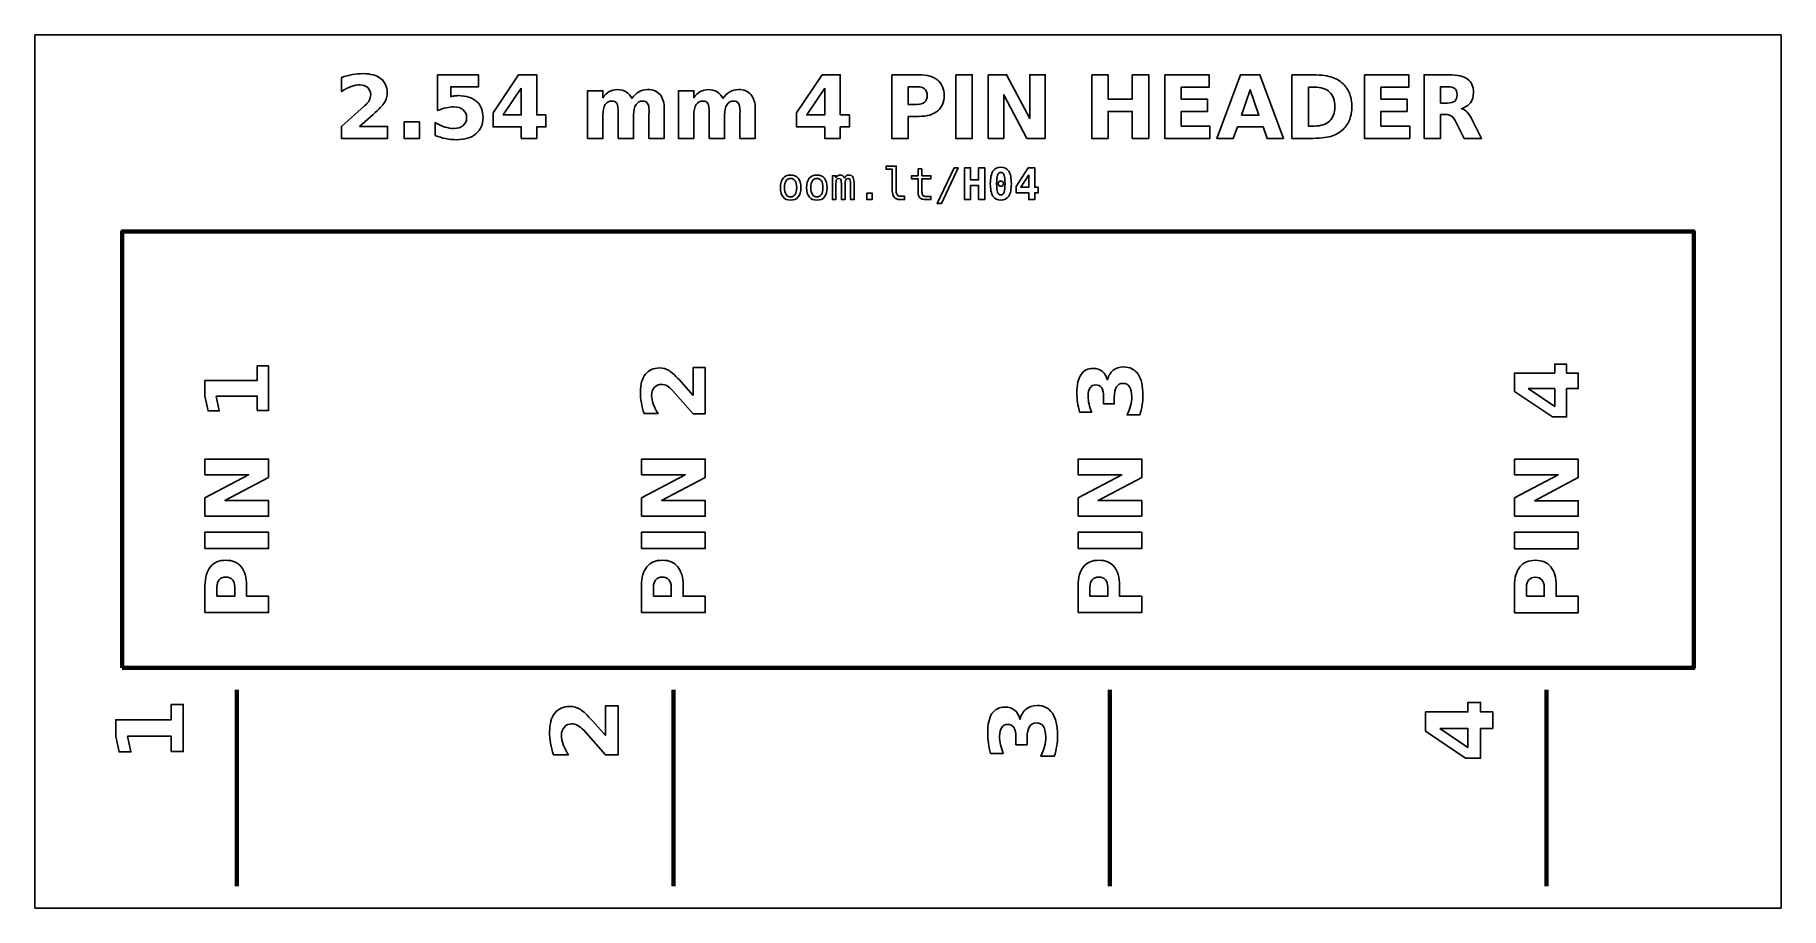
# Model space of a CAD drawing. Header units: centimetres. Extents: x -13.5 to -9.5, y -15.85 to -13.85.
import ezdxf

# ---------------------------------------------------------------- set-up
doc = ezdxf.new("R2010")
doc.units = ezdxf.units.CM
doc.header["$MEASUREMENT"] = 0
doc.layers.add('Layer 1', color=7, linetype='Continuous')

msp = doc.modelspace()

# ---------------------------------------------------------------- linework, layer by layer
at = {"layer": 'Layer 1', "color": 7}
msp.add_open_spline([(-13.5, -13.85), (-13.5, -13.85), (-9.5, -13.85), (-9.5, -13.85), (-9.5, -13.85), (-9.5, -13.85), (-9.5, -15.85), (-9.5, -15.85), (-9.5, -15.85), (-9.5, -15.85), (-13.5, -15.85), (-13.5, -15.85), (-13.5, -15.85), (-13.5, -15.85), (-13.5, -13.85), (-13.5, -13.85)], degree=3, knots=[0, 0, 0, 0, 0.25, 0.25, 0.25, 0.25, 0.5, 0.5, 0.5, 0.5, 0.75, 0.75, 0.75, 0.75, 1, 1, 1, 1], dxfattribs=at)
at = {"layer": 'Layer 1', "color": 250}
for points, knots in [([(-12.75625, -14.05948), (-12.75625, -14.05948), (-12.69208, -14.05948), (-12.69208, -14.05948), (-12.69208, -14.05948), (-12.69208, -14.05948), (-12.69208, -14.08711), (-12.69208, -14.08711), (-12.69208, -14.08711), (-12.69208, -14.08711), (-12.79805, -14.08711), (-12.79805, -14.08711), (-12.79805, -14.08711), (-12.79805, -14.08711), (-12.79805, -14.05948), (-12.79805, -14.05948), (-12.79805, -14.05948), (-12.79805, -14.05948), (-12.74481, -14.01251), (-12.74481, -14.01251), (-12.74481, -14.01251), (-12.74005, -14.00821), (-12.73655, -14.00401), (-12.73428, -13.99991), (-12.73428, -13.99991), (-12.73198, -13.99581), (-12.73085, -13.99154), (-12.73085, -13.98711), (-12.73085, -13.98711), (-12.73085, -13.98028), (-12.73315, -13.97478), (-12.73775, -13.97061), (-12.73775, -13.97061), (-12.74231, -13.96644), (-12.74841, -13.96438), (-12.75605, -13.96438), (-12.75605, -13.96438), (-12.76191, -13.96438), (-12.76831, -13.96564), (-12.77528, -13.96814), (-12.77528, -13.96814), (-12.78225, -13.97064), (-12.78971, -13.97438), (-12.79765, -13.97931), (-12.79765, -13.97931), (-12.79765, -13.97931), (-12.79765, -13.94728), (-12.79765, -13.94728), (-12.79765, -13.94728), (-12.78918, -13.94448), (-12.78081, -13.94234), (-12.77255, -13.94088), (-12.77255, -13.94088), (-12.76428, -13.93941), (-12.75618, -13.93868), (-12.74821, -13.93868), (-12.74821, -13.93868), (-12.73078, -13.93868), (-12.71721, -13.94251), (-12.70755, -13.95021), (-12.70755, -13.95021), (-12.69788, -13.95788), (-12.69305, -13.96858), (-12.69305, -13.98234), (-12.69305, -13.98234), (-12.69305, -13.99028), (-12.69511, -13.99768), (-12.69921, -14.00454), (-12.69921, -14.00454), (-12.70331, -14.01141), (-12.71195, -14.02061), (-12.72508, -14.03214), (-12.72508, -14.03214), (-12.72508, -14.03214), (-12.75625, -14.05948), (-12.75625, -14.05948)], [0, 0, 0, 0, 0.0526316, 0.0526316, 0.0526316, 0.0526316, 0.1052632, 0.1052632, 0.1052632, 0.1052632, 0.1578947, 0.1578947, 0.1578947, 0.1578947, 0.2105263, 0.2105263, 0.2105263, 0.2105263, 0.2631579, 0.2631579, 0.2631579, 0.2631579, 0.3157895, 0.3157895, 0.3157895, 0.3157895, 0.3684211, 0.3684211, 0.3684211, 0.3684211, 0.4210526, 0.4210526, 0.4210526, 0.4210526, 0.4736842, 0.4736842, 0.4736842, 0.4736842, 0.5263158, 0.5263158, 0.5263158, 0.5263158, 0.5789474, 0.5789474, 0.5789474, 0.5789474, 0.6315789, 0.6315789, 0.6315789, 0.6315789, 0.6842105, 0.6842105, 0.6842105, 0.6842105, 0.7368421, 0.7368421, 0.7368421, 0.7368421, 0.7894737, 0.7894737, 0.7894737, 0.7894737, 0.8421053, 0.8421053, 0.8421053, 0.8421053, 0.8947368, 0.8947368, 0.8947368, 0.8947368, 0.9473684, 0.9473684, 0.9473684, 0.9473684, 1, 1, 1, 1]), ([(-12.57754, -13.94131), (-12.57754, -13.94131), (-12.48407, -13.94131), (-12.48407, -13.94131), (-12.48407, -13.94131), (-12.48407, -13.94131), (-12.48407, -13.96894), (-12.48407, -13.96894), (-12.48407, -13.96894), (-12.48407, -13.96894), (-12.54757, -13.96894), (-12.54757, -13.96894), (-12.54757, -13.96894), (-12.54757, -13.96894), (-12.54757, -13.99151), (-12.54757, -13.99151), (-12.54757, -13.99151), (-12.54471, -13.99074), (-12.54184, -13.99014), (-12.53894, -13.98971), (-12.53894, -13.98971), (-12.53604, -13.98928), (-12.53301, -13.98908), (-12.52991, -13.98908), (-12.52991, -13.98908), (-12.51211, -13.98908), (-12.49827, -13.99351), (-12.48837, -14.00241), (-12.48837, -14.00241), (-12.47847, -14.01128), (-12.47354, -14.02368), (-12.47354, -14.03954), (-12.47354, -14.03954), (-12.47354, -14.05531), (-12.47894, -14.06764), (-12.48971, -14.07658), (-12.48971, -14.07658), (-12.50047, -14.08548), (-12.51544, -14.08994), (-12.53457, -14.08994), (-12.53457, -14.08994), (-12.54284, -14.08994), (-12.55104, -14.08914), (-12.55914, -14.08754), (-12.55914, -14.08754), (-12.56724, -14.08594), (-12.57531, -14.08354), (-12.58331, -14.08028), (-12.58331, -14.08028), (-12.58331, -14.08028), (-12.58331, -14.05068), (-12.58331, -14.05068), (-12.58331, -14.05068), (-12.57537, -14.05524), (-12.56784, -14.05864), (-12.56071, -14.06091), (-12.56071, -14.06091), (-12.55357, -14.06321), (-12.54684, -14.06434), (-12.54054, -14.06434), (-12.54054, -14.06434), (-12.53141, -14.06434), (-12.52424, -14.06211), (-12.51901, -14.05764), (-12.51901, -14.05764), (-12.51377, -14.05321), (-12.51114, -14.04718), (-12.51114, -14.03954), (-12.51114, -14.03954), (-12.51114, -14.03188), (-12.51377, -14.02584), (-12.51901, -14.02141), (-12.51901, -14.02141), (-12.52424, -14.01698), (-12.53141, -14.01478), (-12.54054, -14.01478), (-12.54054, -14.01478), (-12.54594, -14.01478), (-12.55171, -14.01548), (-12.55781, -14.01688), (-12.55781, -14.01688), (-12.56394, -14.01828), (-12.57051, -14.02044), (-12.57754, -14.02338), (-12.57754, -14.02338), (-12.57754, -14.02338), (-12.57754, -13.94131), (-12.57754, -13.94131)], [0, 0, 0, 0, 0.0454545, 0.0454545, 0.0454545, 0.0454545, 0.0909091, 0.0909091, 0.0909091, 0.0909091, 0.1363636, 0.1363636, 0.1363636, 0.1363636, 0.1818182, 0.1818182, 0.1818182, 0.1818182, 0.2272727, 0.2272727, 0.2272727, 0.2272727, 0.2727273, 0.2727273, 0.2727273, 0.2727273, 0.3181818, 0.3181818, 0.3181818, 0.3181818, 0.3636364, 0.3636364, 0.3636364, 0.3636364, 0.4090909, 0.4090909, 0.4090909, 0.4090909, 0.4545455, 0.4545455, 0.4545455, 0.4545455, 0.5, 0.5, 0.5, 0.5, 0.5454545, 0.5454545, 0.5454545, 0.5454545, 0.5909091, 0.5909091, 0.5909091, 0.5909091, 0.6363636, 0.6363636, 0.6363636, 0.6363636, 0.6818182, 0.6818182, 0.6818182, 0.6818182, 0.7272727, 0.7272727, 0.7272727, 0.7272727, 0.7727273, 0.7727273, 0.7727273, 0.7727273, 0.8181818, 0.8181818, 0.8181818, 0.8181818, 0.8636364, 0.8636364, 0.8636364, 0.8636364, 0.9090909, 0.9090909, 0.9090909, 0.9090909, 0.9545455, 0.9545455, 0.9545455, 0.9545455, 1, 1, 1, 1]), ([(-12.39217, -13.94131), (-12.39217, -13.94131), (-12.35037, -13.94131), (-12.35037, -13.94131), (-12.35037, -13.94131), (-12.35037, -13.94131), (-12.35037, -14.03331), (-12.35037, -14.03331), (-12.35037, -14.03331), (-12.35037, -14.03331), (-12.32957, -14.03331), (-12.32957, -14.03331), (-12.32957, -14.03331), (-12.32957, -14.03331), (-12.32957, -14.06054), (-12.32957, -14.06054), (-12.32957, -14.06054), (-12.32957, -14.06054), (-12.35037, -14.06054), (-12.35037, -14.06054), (-12.35037, -14.06054), (-12.35037, -14.06054), (-12.35037, -14.08711), (-12.35037, -14.08711), (-12.35037, -14.08711), (-12.35037, -14.08711), (-12.3859, -14.08711), (-12.3859, -14.08711), (-12.3859, -14.08711), (-12.3859, -14.08711), (-12.3859, -14.06054), (-12.3859, -14.06054), (-12.3859, -14.06054), (-12.3859, -14.06054), (-12.45057, -14.06054), (-12.45057, -14.06054), (-12.45057, -14.06054), (-12.45057, -14.06054), (-12.45057, -14.02831), (-12.45057, -14.02831), (-12.45057, -14.02831), (-12.45057, -14.02831), (-12.39217, -13.94131), (-12.39217, -13.94131)], [0, 0, 0, 0, 0.0909091, 0.0909091, 0.0909091, 0.0909091, 0.1818182, 0.1818182, 0.1818182, 0.1818182, 0.2727273, 0.2727273, 0.2727273, 0.2727273, 0.3636364, 0.3636364, 0.3636364, 0.3636364, 0.4545455, 0.4545455, 0.4545455, 0.4545455, 0.5454545, 0.5454545, 0.5454545, 0.5454545, 0.6363636, 0.6363636, 0.6363636, 0.6363636, 0.7272727, 0.7272727, 0.7272727, 0.7272727, 0.8181818, 0.8181818, 0.8181818, 0.8181818, 0.9090909, 0.9090909, 0.9090909, 0.9090909, 1, 1, 1, 1]), ([(-11.69694, -13.94131), (-11.69694, -13.94131), (-11.65514, -13.94131), (-11.65514, -13.94131), (-11.65514, -13.94131), (-11.65514, -13.94131), (-11.65514, -14.03331), (-11.65514, -14.03331), (-11.65514, -14.03331), (-11.65514, -14.03331), (-11.63434, -14.03331), (-11.63434, -14.03331), (-11.63434, -14.03331), (-11.63434, -14.03331), (-11.63434, -14.06054), (-11.63434, -14.06054), (-11.63434, -14.06054), (-11.63434, -14.06054), (-11.65514, -14.06054), (-11.65514, -14.06054), (-11.65514, -14.06054), (-11.65514, -14.06054), (-11.65514, -14.08711), (-11.65514, -14.08711), (-11.65514, -14.08711), (-11.65514, -14.08711), (-11.69067, -14.08711), (-11.69067, -14.08711), (-11.69067, -14.08711), (-11.69067, -14.08711), (-11.69067, -14.06054), (-11.69067, -14.06054), (-11.69067, -14.06054), (-11.69067, -14.06054), (-11.75534, -14.06054), (-11.75534, -14.06054), (-11.75534, -14.06054), (-11.75534, -14.06054), (-11.75534, -14.02831), (-11.75534, -14.02831), (-11.75534, -14.02831), (-11.75534, -14.02831), (-11.69694, -13.94131), (-11.69694, -13.94131)], [0, 0, 0, 0, 0.0909091, 0.0909091, 0.0909091, 0.0909091, 0.1818182, 0.1818182, 0.1818182, 0.1818182, 0.2727273, 0.2727273, 0.2727273, 0.2727273, 0.3636364, 0.3636364, 0.3636364, 0.3636364, 0.4545455, 0.4545455, 0.4545455, 0.4545455, 0.5454545, 0.5454545, 0.5454545, 0.5454545, 0.6363636, 0.6363636, 0.6363636, 0.6363636, 0.7272727, 0.7272727, 0.7272727, 0.7272727, 0.8181818, 0.8181818, 0.8181818, 0.8181818, 0.9090909, 0.9090909, 0.9090909, 0.9090909, 1, 1, 1, 1]), ([(-11.53717, -13.94131), (-11.53717, -13.94131), (-11.47477, -13.94131), (-11.47477, -13.94131), (-11.47477, -13.94131), (-11.45621, -13.94131), (-11.44197, -13.94544), (-11.43204, -13.95368), (-11.43204, -13.95368), (-11.42211, -13.96191), (-11.41714, -13.97364), (-11.41714, -13.98888), (-11.41714, -13.98888), (-11.41714, -14.00414), (-11.42211, -14.01591), (-11.43204, -14.02414), (-11.43204, -14.02414), (-11.44197, -14.03238), (-11.45621, -14.03651), (-11.47477, -14.03651), (-11.47477, -14.03651), (-11.47477, -14.03651), (-11.49957, -14.03651), (-11.49957, -14.03651), (-11.49957, -14.03651), (-11.49957, -14.03651), (-11.49957, -14.08711), (-11.49957, -14.08711), (-11.49957, -14.08711), (-11.49957, -14.08711), (-11.53717, -14.08711), (-11.53717, -14.08711), (-11.53717, -14.08711), (-11.53717, -14.08711), (-11.53717, -13.94131), (-11.53717, -13.94131)], [0, 0, 0, 0, 0.1111111, 0.1111111, 0.1111111, 0.1111111, 0.2222222, 0.2222222, 0.2222222, 0.2222222, 0.3333333, 0.3333333, 0.3333333, 0.3333333, 0.4444444, 0.4444444, 0.4444444, 0.4444444, 0.5555556, 0.5555556, 0.5555556, 0.5555556, 0.6666667, 0.6666667, 0.6666667, 0.6666667, 0.7777778, 0.7777778, 0.7777778, 0.7777778, 0.8888889, 0.8888889, 0.8888889, 0.8888889, 1, 1, 1, 1]), ([(-11.3906, -13.94131), (-11.3906, -13.94131), (-11.353, -13.94131), (-11.353, -13.94131), (-11.353, -13.94131), (-11.353, -13.94131), (-11.353, -14.08711), (-11.353, -14.08711), (-11.353, -14.08711), (-11.353, -14.08711), (-11.3906, -14.08711), (-11.3906, -14.08711), (-11.3906, -14.08711), (-11.3906, -14.08711), (-11.3906, -13.94131), (-11.3906, -13.94131)], [0, 0, 0, 0, 0.25, 0.25, 0.25, 0.25, 0.5, 0.5, 0.5, 0.5, 0.75, 0.75, 0.75, 0.75, 1, 1, 1, 1]), ([(-11.3162, -13.94131), (-11.3162, -13.94131), (-11.2742, -13.94131), (-11.2742, -13.94131), (-11.2742, -13.94131), (-11.2742, -13.94131), (-11.22117, -14.04131), (-11.22117, -14.04131), (-11.22117, -14.04131), (-11.22117, -14.04131), (-11.22117, -13.94131), (-11.22117, -13.94131), (-11.22117, -13.94131), (-11.22117, -13.94131), (-11.18554, -13.94131), (-11.18554, -13.94131), (-11.18554, -13.94131), (-11.18554, -13.94131), (-11.18554, -14.08711), (-11.18554, -14.08711), (-11.18554, -14.08711), (-11.18554, -14.08711), (-11.22754, -14.08711), (-11.22754, -14.08711), (-11.22754, -14.08711), (-11.22754, -14.08711), (-11.28057, -13.98711), (-11.28057, -13.98711), (-11.28057, -13.98711), (-11.28057, -13.98711), (-11.28057, -14.08711), (-11.28057, -14.08711), (-11.28057, -14.08711), (-11.28057, -14.08711), (-11.3162, -14.08711), (-11.3162, -14.08711), (-11.3162, -14.08711), (-11.3162, -14.08711), (-11.3162, -13.94131), (-11.3162, -13.94131)], [0, 0, 0, 0, 0.1, 0.1, 0.1, 0.1, 0.2, 0.2, 0.2, 0.2, 0.3, 0.3, 0.3, 0.3, 0.4, 0.4, 0.4, 0.4, 0.5, 0.5, 0.5, 0.5, 0.6, 0.6, 0.6, 0.6, 0.7, 0.7, 0.7, 0.7, 0.8, 0.8, 0.8, 0.8, 0.9, 0.9, 0.9, 0.9, 1, 1, 1, 1]), ([(-11.0792, -13.94131), (-11.0792, -13.94131), (-11.0416, -13.94131), (-11.0416, -13.94131), (-11.0416, -13.94131), (-11.0416, -13.94131), (-11.0416, -13.99688), (-11.0416, -13.99688), (-11.0416, -13.99688), (-11.0416, -13.99688), (-10.98614, -13.99688), (-10.98614, -13.99688), (-10.98614, -13.99688), (-10.98614, -13.99688), (-10.98614, -13.94131), (-10.98614, -13.94131), (-10.98614, -13.94131), (-10.98614, -13.94131), (-10.94854, -13.94131), (-10.94854, -13.94131), (-10.94854, -13.94131), (-10.94854, -13.94131), (-10.94854, -14.08711), (-10.94854, -14.08711), (-10.94854, -14.08711), (-10.94854, -14.08711), (-10.98614, -14.08711), (-10.98614, -14.08711), (-10.98614, -14.08711), (-10.98614, -14.08711), (-10.98614, -14.02531), (-10.98614, -14.02531), (-10.98614, -14.02531), (-10.98614, -14.02531), (-11.0416, -14.02531), (-11.0416, -14.02531), (-11.0416, -14.02531), (-11.0416, -14.02531), (-11.0416, -14.08711), (-11.0416, -14.08711), (-11.0416, -14.08711), (-11.0416, -14.08711), (-11.0792, -14.08711), (-11.0792, -14.08711), (-11.0792, -14.08711), (-11.0792, -14.08711), (-11.0792, -13.94131), (-11.0792, -13.94131)], [0, 0, 0, 0, 0.0833333, 0.0833333, 0.0833333, 0.0833333, 0.1666667, 0.1666667, 0.1666667, 0.1666667, 0.25, 0.25, 0.25, 0.25, 0.3333333, 0.3333333, 0.3333333, 0.3333333, 0.4166667, 0.4166667, 0.4166667, 0.4166667, 0.5, 0.5, 0.5, 0.5, 0.5833333, 0.5833333, 0.5833333, 0.5833333, 0.6666667, 0.6666667, 0.6666667, 0.6666667, 0.75, 0.75, 0.75, 0.75, 0.8333333, 0.8333333, 0.8333333, 0.8333333, 0.9166667, 0.9166667, 0.9166667, 0.9166667, 1, 1, 1, 1]), ([(-10.91183, -13.94131), (-10.91183, -13.94131), (-10.81037, -13.94131), (-10.81037, -13.94131), (-10.81037, -13.94131), (-10.81037, -13.94131), (-10.81037, -13.96974), (-10.81037, -13.96974), (-10.81037, -13.96974), (-10.81037, -13.96974), (-10.87423, -13.96974), (-10.87423, -13.96974), (-10.87423, -13.96974), (-10.87423, -13.96974), (-10.87423, -13.99688), (-10.87423, -13.99688), (-10.87423, -13.99688), (-10.87423, -13.99688), (-10.8142, -13.99688), (-10.8142, -13.99688), (-10.8142, -13.99688), (-10.8142, -13.99688), (-10.8142, -14.02531), (-10.8142, -14.02531), (-10.8142, -14.02531), (-10.8142, -14.02531), (-10.87423, -14.02531), (-10.87423, -14.02531), (-10.87423, -14.02531), (-10.87423, -14.02531), (-10.87423, -14.05868), (-10.87423, -14.05868), (-10.87423, -14.05868), (-10.87423, -14.05868), (-10.80823, -14.05868), (-10.80823, -14.05868), (-10.80823, -14.05868), (-10.80823, -14.05868), (-10.80823, -14.08711), (-10.80823, -14.08711), (-10.80823, -14.08711), (-10.80823, -14.08711), (-10.91183, -14.08711), (-10.91183, -14.08711), (-10.91183, -14.08711), (-10.91183, -14.08711), (-10.91183, -13.94131), (-10.91183, -13.94131)], [0, 0, 0, 0, 0.0833333, 0.0833333, 0.0833333, 0.0833333, 0.1666667, 0.1666667, 0.1666667, 0.1666667, 0.25, 0.25, 0.25, 0.25, 0.3333333, 0.3333333, 0.3333333, 0.3333333, 0.4166667, 0.4166667, 0.4166667, 0.4166667, 0.5, 0.5, 0.5, 0.5, 0.5833333, 0.5833333, 0.5833333, 0.5833333, 0.6666667, 0.6666667, 0.6666667, 0.6666667, 0.75, 0.75, 0.75, 0.75, 0.8333333, 0.8333333, 0.8333333, 0.8333333, 0.9166667, 0.9166667, 0.9166667, 0.9166667, 1, 1, 1, 1]), ([(-10.68674, -14.06058), (-10.68674, -14.06058), (-10.74554, -14.06058), (-10.74554, -14.06058), (-10.74554, -14.06058), (-10.74554, -14.06058), (-10.7548, -14.08711), (-10.7548, -14.08711), (-10.7548, -14.08711), (-10.7548, -14.08711), (-10.7926, -14.08711), (-10.7926, -14.08711), (-10.7926, -14.08711), (-10.7926, -14.08711), (-10.7386, -13.94131), (-10.7386, -13.94131), (-10.7386, -13.94131), (-10.7386, -13.94131), (-10.69377, -13.94131), (-10.69377, -13.94131), (-10.69377, -13.94131), (-10.69377, -13.94131), (-10.63977, -14.08711), (-10.63977, -14.08711), (-10.63977, -14.08711), (-10.63977, -14.08711), (-10.67757, -14.08711), (-10.67757, -14.08711), (-10.67757, -14.08711), (-10.67757, -14.08711), (-10.68674, -14.06058), (-10.68674, -14.06058)], [0, 0, 0, 0, 0.125, 0.125, 0.125, 0.125, 0.25, 0.25, 0.25, 0.25, 0.375, 0.375, 0.375, 0.375, 0.5, 0.5, 0.5, 0.5, 0.625, 0.625, 0.625, 0.625, 0.75, 0.75, 0.75, 0.75, 0.875, 0.875, 0.875, 0.875, 1, 1, 1, 1]), ([(-10.6204, -13.94131), (-10.6204, -13.94131), (-10.58074, -13.94131), (-10.58074, -13.94131), (-10.58074, -13.94131), (-10.5586, -13.94131), (-10.54214, -13.94288), (-10.5313, -13.94604), (-10.5313, -13.94604), (-10.52047, -13.94921), (-10.51117, -13.95454), (-10.5034, -13.96211), (-10.5034, -13.96211), (-10.49657, -13.96868), (-10.4915, -13.97628), (-10.48817, -13.98488), (-10.48817, -13.98488), (-10.48487, -13.99344), (-10.4832, -14.00318), (-10.4832, -14.01408), (-10.4832, -14.01408), (-10.4832, -14.02508), (-10.48487, -14.03488), (-10.48817, -14.04351), (-10.48817, -14.04351), (-10.4915, -14.05214), (-10.49657, -14.05974), (-10.5034, -14.06631), (-10.5034, -14.06631), (-10.51124, -14.07388), (-10.5206, -14.07921), (-10.53154, -14.08238), (-10.53154, -14.08238), (-10.54247, -14.08554), (-10.55887, -14.08711), (-10.58074, -14.08711), (-10.58074, -14.08711), (-10.58074, -14.08711), (-10.6204, -14.08711), (-10.6204, -14.08711), (-10.6204, -14.08711), (-10.6204, -14.08711), (-10.6204, -13.94131), (-10.6204, -13.94131)], [0, 0, 0, 0, 0.0909091, 0.0909091, 0.0909091, 0.0909091, 0.1818182, 0.1818182, 0.1818182, 0.1818182, 0.2727273, 0.2727273, 0.2727273, 0.2727273, 0.3636364, 0.3636364, 0.3636364, 0.3636364, 0.4545455, 0.4545455, 0.4545455, 0.4545455, 0.5454545, 0.5454545, 0.5454545, 0.5454545, 0.6363636, 0.6363636, 0.6363636, 0.6363636, 0.7272727, 0.7272727, 0.7272727, 0.7272727, 0.8181818, 0.8181818, 0.8181818, 0.8181818, 0.9090909, 0.9090909, 0.9090909, 0.9090909, 1, 1, 1, 1]), ([(-10.4544, -13.94131), (-10.4544, -13.94131), (-10.35294, -13.94131), (-10.35294, -13.94131), (-10.35294, -13.94131), (-10.35294, -13.94131), (-10.35294, -13.96974), (-10.35294, -13.96974), (-10.35294, -13.96974), (-10.35294, -13.96974), (-10.4168, -13.96974), (-10.4168, -13.96974), (-10.4168, -13.96974), (-10.4168, -13.96974), (-10.4168, -13.99688), (-10.4168, -13.99688), (-10.4168, -13.99688), (-10.4168, -13.99688), (-10.35677, -13.99688), (-10.35677, -13.99688), (-10.35677, -13.99688), (-10.35677, -13.99688), (-10.35677, -14.02531), (-10.35677, -14.02531), (-10.35677, -14.02531), (-10.35677, -14.02531), (-10.4168, -14.02531), (-10.4168, -14.02531), (-10.4168, -14.02531), (-10.4168, -14.02531), (-10.4168, -14.05868), (-10.4168, -14.05868), (-10.4168, -14.05868), (-10.4168, -14.05868), (-10.3508, -14.05868), (-10.3508, -14.05868), (-10.3508, -14.05868), (-10.3508, -14.05868), (-10.3508, -14.08711), (-10.3508, -14.08711), (-10.3508, -14.08711), (-10.3508, -14.08711), (-10.4544, -14.08711), (-10.4544, -14.08711), (-10.4544, -14.08711), (-10.4544, -14.08711), (-10.4544, -13.94131), (-10.4544, -13.94131)], [0, 0, 0, 0, 0.0833333, 0.0833333, 0.0833333, 0.0833333, 0.1666667, 0.1666667, 0.1666667, 0.1666667, 0.25, 0.25, 0.25, 0.25, 0.3333333, 0.3333333, 0.3333333, 0.3333333, 0.4166667, 0.4166667, 0.4166667, 0.4166667, 0.5, 0.5, 0.5, 0.5, 0.5833333, 0.5833333, 0.5833333, 0.5833333, 0.6666667, 0.6666667, 0.6666667, 0.6666667, 0.75, 0.75, 0.75, 0.75, 0.8333333, 0.8333333, 0.8333333, 0.8333333, 0.9166667, 0.9166667, 0.9166667, 0.9166667, 1, 1, 1, 1]), ([(-10.28017, -14.03194), (-10.28017, -14.03194), (-10.28017, -14.08711), (-10.28017, -14.08711), (-10.28017, -14.08711), (-10.28017, -14.08711), (-10.31777, -14.08711), (-10.31777, -14.08711), (-10.31777, -14.08711), (-10.31777, -14.08711), (-10.31777, -13.94131), (-10.31777, -13.94131), (-10.31777, -13.94131), (-10.31777, -13.94131), (-10.26034, -13.94131), (-10.26034, -13.94131), (-10.26034, -13.94131), (-10.24114, -13.94131), (-10.22704, -13.94454), (-10.21811, -13.95098), (-10.21811, -13.95098), (-10.20914, -13.95741), (-10.20467, -13.96761), (-10.20467, -13.98154), (-10.20467, -13.98154), (-10.20467, -13.99118), (-10.20701, -13.99911), (-10.21164, -14.00528), (-10.21164, -14.00528), (-10.21631, -14.01148), (-10.22334, -14.01604), (-10.23271, -14.01894), (-10.23271, -14.01894), (-10.22757, -14.02014), (-10.22294, -14.02278), (-10.21887, -14.02691), (-10.21887, -14.02691), (-10.21481, -14.03104), (-10.21071, -14.03731), (-10.20654, -14.04571), (-10.20654, -14.04571), (-10.20654, -14.04571), (-10.18611, -14.08711), (-10.18611, -14.08711), (-10.18611, -14.08711), (-10.18611, -14.08711), (-10.22617, -14.08711), (-10.22617, -14.08711), (-10.22617, -14.08711), (-10.22617, -14.08711), (-10.24394, -14.05088), (-10.24394, -14.05088), (-10.24394, -14.05088), (-10.24751, -14.04361), (-10.25114, -14.03861), (-10.25484, -14.03594), (-10.25484, -14.03594), (-10.25851, -14.03328), (-10.26341, -14.03194), (-10.26954, -14.03194), (-10.26954, -14.03194), (-10.26954, -14.03194), (-10.28017, -14.03194), (-10.28017, -14.03194)], [0, 0, 0, 0, 0.0625, 0.0625, 0.0625, 0.0625, 0.125, 0.125, 0.125, 0.125, 0.1875, 0.1875, 0.1875, 0.1875, 0.25, 0.25, 0.25, 0.25, 0.3125, 0.3125, 0.3125, 0.3125, 0.375, 0.375, 0.375, 0.375, 0.4375, 0.4375, 0.4375, 0.4375, 0.5, 0.5, 0.5, 0.5, 0.5625, 0.5625, 0.5625, 0.5625, 0.625, 0.625, 0.625, 0.625, 0.6875, 0.6875, 0.6875, 0.6875, 0.75, 0.75, 0.75, 0.75, 0.8125, 0.8125, 0.8125, 0.8125, 0.875, 0.875, 0.875, 0.875, 0.9375, 0.9375, 0.9375, 0.9375, 1, 1, 1, 1]), ([(-12.3859, -13.97228), (-12.3859, -13.97228), (-12.42714, -14.03331), (-12.42714, -14.03331), (-12.42714, -14.03331), (-12.42714, -14.03331), (-12.3859, -14.03331), (-12.3859, -14.03331), (-12.3859, -14.03331), (-12.3859, -14.03331), (-12.3859, -13.97228), (-12.3859, -13.97228)], [0, 0, 0, 0, 0.3333333, 0.3333333, 0.3333333, 0.3333333, 0.6666667, 0.6666667, 0.6666667, 0.6666667, 1, 1, 1, 1]), ([(-12.1326, -13.99591), (-12.12817, -13.98914), (-12.12294, -13.98398), (-12.11684, -13.98044), (-12.11684, -13.98044), (-12.11074, -13.97688), (-12.10407, -13.97511), (-12.09677, -13.97511), (-12.09677, -13.97511), (-12.0842, -13.97511), (-12.07464, -13.97898), (-12.06807, -13.98674), (-12.06807, -13.98674), (-12.0615, -13.99448), (-12.0582, -14.00574), (-12.0582, -14.02051), (-12.0582, -14.02051), (-12.0582, -14.02051), (-12.0582, -14.08711), (-12.0582, -14.08711), (-12.0582, -14.08711), (-12.0582, -14.08711), (-12.09337, -14.08711), (-12.09337, -14.08711), (-12.09337, -14.08711), (-12.09337, -14.08711), (-12.09337, -14.03008), (-12.09337, -14.03008), (-12.09337, -14.03008), (-12.0933, -14.02924), (-12.09327, -14.02838), (-12.09324, -14.02744), (-12.09324, -14.02744), (-12.0932, -14.02654), (-12.09317, -14.02524), (-12.09317, -14.02354), (-12.09317, -14.02354), (-12.09317, -14.01581), (-12.0943, -14.01018), (-12.0966, -14.00671), (-12.0966, -14.00671), (-12.09887, -14.00321), (-12.10254, -14.00148), (-12.1076, -14.00148), (-12.1076, -14.00148), (-12.11427, -14.00148), (-12.11937, -14.00421), (-12.123, -14.00968), (-12.123, -14.00968), (-12.1266, -14.01514), (-12.12847, -14.02304), (-12.1286, -14.03341), (-12.1286, -14.03341), (-12.1286, -14.03341), (-12.1286, -14.08711), (-12.1286, -14.08711), (-12.1286, -14.08711), (-12.1286, -14.08711), (-12.16377, -14.08711), (-12.16377, -14.08711), (-12.16377, -14.08711), (-12.16377, -14.08711), (-12.16377, -14.03008), (-12.16377, -14.03008), (-12.16377, -14.03008), (-12.16377, -14.01798), (-12.1648, -14.01018), (-12.1669, -14.00671), (-12.1669, -14.00671), (-12.16897, -14.00321), (-12.17267, -14.00148), (-12.178, -14.00148), (-12.178, -14.00148), (-12.18474, -14.00148), (-12.1899, -14.00424), (-12.19354, -14.00974), (-12.19354, -14.00974), (-12.19717, -14.01524), (-12.199, -14.02308), (-12.199, -14.03331), (-12.199, -14.03331), (-12.199, -14.03331), (-12.199, -14.08711), (-12.199, -14.08711), (-12.199, -14.08711), (-12.199, -14.08711), (-12.23417, -14.08711), (-12.23417, -14.08711), (-12.23417, -14.08711), (-12.23417, -14.08711), (-12.23417, -13.97774), (-12.23417, -13.97774), (-12.23417, -13.97774), (-12.23417, -13.97774), (-12.199, -13.97774), (-12.199, -13.97774), (-12.199, -13.97774), (-12.199, -13.97774), (-12.199, -13.99378), (-12.199, -13.99378), (-12.199, -13.99378), (-12.1947, -13.98758), (-12.18977, -13.98294), (-12.1842, -13.97981), (-12.1842, -13.97981), (-12.17864, -13.97668), (-12.1725, -13.97511), (-12.1658, -13.97511), (-12.1658, -13.97511), (-12.15827, -13.97511), (-12.15157, -13.97694), (-12.1458, -13.98058), (-12.1458, -13.98058), (-12.14, -13.98424), (-12.1356, -13.98934), (-12.1326, -13.99591)], [0, 0, 0, 0, 0.0344828, 0.0344828, 0.0344828, 0.0344828, 0.0689655, 0.0689655, 0.0689655, 0.0689655, 0.1034483, 0.1034483, 0.1034483, 0.1034483, 0.137931, 0.137931, 0.137931, 0.137931, 0.1724138, 0.1724138, 0.1724138, 0.1724138, 0.2068966, 0.2068966, 0.2068966, 0.2068966, 0.2413793, 0.2413793, 0.2413793, 0.2413793, 0.2758621, 0.2758621, 0.2758621, 0.2758621, 0.3103448, 0.3103448, 0.3103448, 0.3103448, 0.3448276, 0.3448276, 0.3448276, 0.3448276, 0.3793103, 0.3793103, 0.3793103, 0.3793103, 0.4137931, 0.4137931, 0.4137931, 0.4137931, 0.4482759, 0.4482759, 0.4482759, 0.4482759, 0.4827586, 0.4827586, 0.4827586, 0.4827586, 0.5172414, 0.5172414, 0.5172414, 0.5172414, 0.5517241, 0.5517241, 0.5517241, 0.5517241, 0.5862069, 0.5862069, 0.5862069, 0.5862069, 0.6206897, 0.6206897, 0.6206897, 0.6206897, 0.6551724, 0.6551724, 0.6551724, 0.6551724, 0.6896552, 0.6896552, 0.6896552, 0.6896552, 0.7241379, 0.7241379, 0.7241379, 0.7241379, 0.7586207, 0.7586207, 0.7586207, 0.7586207, 0.7931034, 0.7931034, 0.7931034, 0.7931034, 0.8275862, 0.8275862, 0.8275862, 0.8275862, 0.862069, 0.862069, 0.862069, 0.862069, 0.8965517, 0.8965517, 0.8965517, 0.8965517, 0.9310345, 0.9310345, 0.9310345, 0.9310345, 0.9655172, 0.9655172, 0.9655172, 0.9655172, 1, 1, 1, 1]), ([(-11.9242, -13.99591), (-11.91977, -13.98914), (-11.91454, -13.98398), (-11.90844, -13.98044), (-11.90844, -13.98044), (-11.90234, -13.97688), (-11.89567, -13.97511), (-11.88837, -13.97511), (-11.88837, -13.97511), (-11.8758, -13.97511), (-11.86624, -13.97898), (-11.85967, -13.98674), (-11.85967, -13.98674), (-11.8531, -13.99448), (-11.8498, -14.00574), (-11.8498, -14.02051), (-11.8498, -14.02051), (-11.8498, -14.02051), (-11.8498, -14.08711), (-11.8498, -14.08711), (-11.8498, -14.08711), (-11.8498, -14.08711), (-11.88497, -14.08711), (-11.88497, -14.08711), (-11.88497, -14.08711), (-11.88497, -14.08711), (-11.88497, -14.03008), (-11.88497, -14.03008), (-11.88497, -14.03008), (-11.8849, -14.02924), (-11.88487, -14.02838), (-11.88484, -14.02744), (-11.88484, -14.02744), (-11.8848, -14.02654), (-11.88477, -14.02524), (-11.88477, -14.02354), (-11.88477, -14.02354), (-11.88477, -14.01581), (-11.8859, -14.01018), (-11.8882, -14.00671), (-11.8882, -14.00671), (-11.89047, -14.00321), (-11.89414, -14.00148), (-11.8992, -14.00148), (-11.8992, -14.00148), (-11.90587, -14.00148), (-11.91097, -14.00421), (-11.9146, -14.00968), (-11.9146, -14.00968), (-11.9182, -14.01514), (-11.92007, -14.02304), (-11.9202, -14.03341), (-11.9202, -14.03341), (-11.9202, -14.03341), (-11.9202, -14.08711), (-11.9202, -14.08711), (-11.9202, -14.08711), (-11.9202, -14.08711), (-11.95537, -14.08711), (-11.95537, -14.08711), (-11.95537, -14.08711), (-11.95537, -14.08711), (-11.95537, -14.03008), (-11.95537, -14.03008), (-11.95537, -14.03008), (-11.95537, -14.01798), (-11.9564, -14.01018), (-11.9585, -14.00671), (-11.9585, -14.00671), (-11.96057, -14.00321), (-11.96427, -14.00148), (-11.9696, -14.00148), (-11.9696, -14.00148), (-11.97634, -14.00148), (-11.9815, -14.00424), (-11.98514, -14.00974), (-11.98514, -14.00974), (-11.98877, -14.01524), (-11.9906, -14.02308), (-11.9906, -14.03331), (-11.9906, -14.03331), (-11.9906, -14.03331), (-11.9906, -14.08711), (-11.9906, -14.08711), (-11.9906, -14.08711), (-11.9906, -14.08711), (-12.02577, -14.08711), (-12.02577, -14.08711), (-12.02577, -14.08711), (-12.02577, -14.08711), (-12.02577, -13.97774), (-12.02577, -13.97774), (-12.02577, -13.97774), (-12.02577, -13.97774), (-11.9906, -13.97774), (-11.9906, -13.97774), (-11.9906, -13.97774), (-11.9906, -13.97774), (-11.9906, -13.99378), (-11.9906, -13.99378), (-11.9906, -13.99378), (-11.9863, -13.98758), (-11.98137, -13.98294), (-11.9758, -13.97981), (-11.9758, -13.97981), (-11.97024, -13.97668), (-11.9641, -13.97511), (-11.9574, -13.97511), (-11.9574, -13.97511), (-11.94987, -13.97511), (-11.94317, -13.97694), (-11.9374, -13.98058), (-11.9374, -13.98058), (-11.9316, -13.98424), (-11.9272, -13.98934), (-11.9242, -13.99591)], [0, 0, 0, 0, 0.0344828, 0.0344828, 0.0344828, 0.0344828, 0.0689655, 0.0689655, 0.0689655, 0.0689655, 0.1034483, 0.1034483, 0.1034483, 0.1034483, 0.137931, 0.137931, 0.137931, 0.137931, 0.1724138, 0.1724138, 0.1724138, 0.1724138, 0.2068966, 0.2068966, 0.2068966, 0.2068966, 0.2413793, 0.2413793, 0.2413793, 0.2413793, 0.2758621, 0.2758621, 0.2758621, 0.2758621, 0.3103448, 0.3103448, 0.3103448, 0.3103448, 0.3448276, 0.3448276, 0.3448276, 0.3448276, 0.3793103, 0.3793103, 0.3793103, 0.3793103, 0.4137931, 0.4137931, 0.4137931, 0.4137931, 0.4482759, 0.4482759, 0.4482759, 0.4482759, 0.4827586, 0.4827586, 0.4827586, 0.4827586, 0.5172414, 0.5172414, 0.5172414, 0.5172414, 0.5517241, 0.5517241, 0.5517241, 0.5517241, 0.5862069, 0.5862069, 0.5862069, 0.5862069, 0.6206897, 0.6206897, 0.6206897, 0.6206897, 0.6551724, 0.6551724, 0.6551724, 0.6551724, 0.6896552, 0.6896552, 0.6896552, 0.6896552, 0.7241379, 0.7241379, 0.7241379, 0.7241379, 0.7586207, 0.7586207, 0.7586207, 0.7586207, 0.7931034, 0.7931034, 0.7931034, 0.7931034, 0.8275862, 0.8275862, 0.8275862, 0.8275862, 0.862069, 0.862069, 0.862069, 0.862069, 0.8965517, 0.8965517, 0.8965517, 0.8965517, 0.9310345, 0.9310345, 0.9310345, 0.9310345, 0.9655172, 0.9655172, 0.9655172, 0.9655172, 1, 1, 1, 1]), ([(-11.69067, -13.97228), (-11.69067, -13.97228), (-11.73191, -14.03331), (-11.73191, -14.03331), (-11.73191, -14.03331), (-11.73191, -14.03331), (-11.69067, -14.03331), (-11.69067, -14.03331), (-11.69067, -14.03331), (-11.69067, -14.03331), (-11.69067, -13.97228), (-11.69067, -13.97228)], [0, 0, 0, 0, 0.3333333, 0.3333333, 0.3333333, 0.3333333, 0.6666667, 0.6666667, 0.6666667, 0.6666667, 1, 1, 1, 1]), ([(-11.49957, -13.96854), (-11.49957, -13.96854), (-11.49957, -14.00928), (-11.49957, -14.00928), (-11.49957, -14.00928), (-11.49957, -14.00928), (-11.47877, -14.00928), (-11.47877, -14.00928), (-11.47877, -14.00928), (-11.47147, -14.00928), (-11.46584, -14.00751), (-11.46187, -14.00394), (-11.46187, -14.00394), (-11.45791, -14.00041), (-11.45591, -13.99538), (-11.45591, -13.98888), (-11.45591, -13.98888), (-11.45591, -13.98234), (-11.45791, -13.97734), (-11.46187, -13.97381), (-11.46187, -13.97381), (-11.46584, -13.97031), (-11.47147, -13.96854), (-11.47877, -13.96854), (-11.47877, -13.96854), (-11.47877, -13.96854), (-11.49957, -13.96854), (-11.49957, -13.96854)], [0, 0, 0, 0, 0.1428571, 0.1428571, 0.1428571, 0.1428571, 0.2857143, 0.2857143, 0.2857143, 0.2857143, 0.4285714, 0.4285714, 0.4285714, 0.4285714, 0.5714286, 0.5714286, 0.5714286, 0.5714286, 0.7142857, 0.7142857, 0.7142857, 0.7142857, 0.8571429, 0.8571429, 0.8571429, 0.8571429, 1, 1, 1, 1]), ([(-10.73617, -14.03351), (-10.73617, -14.03351), (-10.6962, -14.03351), (-10.6962, -14.03351), (-10.6962, -14.03351), (-10.6962, -14.03351), (-10.71614, -13.97551), (-10.71614, -13.97551), (-10.71614, -13.97551), (-10.71614, -13.97551), (-10.73617, -14.03351), (-10.73617, -14.03351)], [0, 0, 0, 0, 0.3333333, 0.3333333, 0.3333333, 0.3333333, 0.6666667, 0.6666667, 0.6666667, 0.6666667, 1, 1, 1, 1]), ([(-10.5828, -13.96974), (-10.5828, -13.96974), (-10.5828, -14.05868), (-10.5828, -14.05868), (-10.5828, -14.05868), (-10.5828, -14.05868), (-10.56934, -14.05868), (-10.56934, -14.05868), (-10.56934, -14.05868), (-10.55397, -14.05868), (-10.54224, -14.05488), (-10.53414, -14.04724), (-10.53414, -14.04724), (-10.52604, -14.03964), (-10.52197, -14.02858), (-10.52197, -14.01408), (-10.52197, -14.01408), (-10.52197, -13.99961), (-10.526, -13.98861), (-10.53407, -13.98108), (-10.53407, -13.98108), (-10.54214, -13.97351), (-10.5539, -13.96974), (-10.56934, -13.96974), (-10.56934, -13.96974), (-10.56934, -13.96974), (-10.5828, -13.96974), (-10.5828, -13.96974)], [0, 0, 0, 0, 0.1428571, 0.1428571, 0.1428571, 0.1428571, 0.2857143, 0.2857143, 0.2857143, 0.2857143, 0.4285714, 0.4285714, 0.4285714, 0.4285714, 0.5714286, 0.5714286, 0.5714286, 0.5714286, 0.7142857, 0.7142857, 0.7142857, 0.7142857, 0.8571429, 0.8571429, 0.8571429, 0.8571429, 1, 1, 1, 1]), ([(-10.26434, -14.00598), (-10.25647, -14.00598), (-10.25081, -14.00451), (-10.24741, -14.00158), (-10.24741, -14.00158), (-10.24397, -13.99864), (-10.24227, -13.99381), (-10.24227, -13.98711), (-10.24227, -13.98711), (-10.24227, -13.98048), (-10.24397, -13.97571), (-10.24741, -13.97284), (-10.24741, -13.97284), (-10.25081, -13.96998), (-10.25647, -13.96854), (-10.26434, -13.96854), (-10.26434, -13.96854), (-10.26434, -13.96854), (-10.28017, -13.96854), (-10.28017, -13.96854), (-10.28017, -13.96854), (-10.28017, -13.96854), (-10.28017, -14.00598), (-10.28017, -14.00598), (-10.28017, -14.00598), (-10.28017, -14.00598), (-10.26434, -14.00598), (-10.26434, -14.00598)], [0, 0, 0, 0, 0.1428571, 0.1428571, 0.1428571, 0.1428571, 0.2857143, 0.2857143, 0.2857143, 0.2857143, 0.4285714, 0.4285714, 0.4285714, 0.4285714, 0.5714286, 0.5714286, 0.5714286, 0.5714286, 0.7142857, 0.7142857, 0.7142857, 0.7142857, 0.8571429, 0.8571429, 0.8571429, 0.8571429, 1, 1, 1, 1]), ([(-12.65431, -14.04931), (-12.65431, -14.04931), (-12.61914, -14.04931), (-12.61914, -14.04931), (-12.61914, -14.04931), (-12.61914, -14.04931), (-12.61914, -14.08711), (-12.61914, -14.08711), (-12.61914, -14.08711), (-12.61914, -14.08711), (-12.65431, -14.08711), (-12.65431, -14.08711), (-12.65431, -14.08711), (-12.65431, -14.08711), (-12.65431, -14.04931), (-12.65431, -14.04931)], [0, 0, 0, 0, 0.25, 0.25, 0.25, 0.25, 0.5, 0.5, 0.5, 0.5, 0.75, 0.75, 0.75, 0.75, 1, 1, 1, 1]), ([(-11.52701, -14.20728), (-11.52701, -14.21132), (-11.52628, -14.21435), (-11.52479, -14.2164), (-11.52479, -14.2164), (-11.52331, -14.21845), (-11.52113, -14.21948), (-11.51823, -14.21948), (-11.51823, -14.21948), (-11.51823, -14.21948), (-11.50773, -14.21948), (-11.50773, -14.21948), (-11.50773, -14.21948), (-11.50773, -14.21948), (-11.50773, -14.2271), (-11.50773, -14.2271), (-11.50773, -14.2271), (-11.50773, -14.2271), (-11.51909, -14.2271), (-11.51909, -14.2271), (-11.51909, -14.2271), (-11.52448, -14.2271), (-11.52863, -14.22537), (-11.53158, -14.22192), (-11.53158, -14.22192), (-11.53453, -14.21847), (-11.53599, -14.21358), (-11.53599, -14.20728), (-11.53599, -14.20728), (-11.53599, -14.20728), (-11.53599, -14.15762), (-11.53599, -14.15762), (-11.53599, -14.15762), (-11.53599, -14.15762), (-11.55039, -14.15762), (-11.55039, -14.15762), (-11.55039, -14.15762), (-11.55039, -14.15762), (-11.55039, -14.15058), (-11.55039, -14.15058), (-11.55039, -14.15058), (-11.55039, -14.15058), (-11.52701, -14.15058), (-11.52701, -14.15058), (-11.52701, -14.15058), (-11.52701, -14.15058), (-11.52701, -14.20728), (-11.52701, -14.20728)], [0, 0, 0, 0, 0.0833333, 0.0833333, 0.0833333, 0.0833333, 0.1666667, 0.1666667, 0.1666667, 0.1666667, 0.25, 0.25, 0.25, 0.25, 0.3333333, 0.3333333, 0.3333333, 0.3333333, 0.4166667, 0.4166667, 0.4166667, 0.4166667, 0.5, 0.5, 0.5, 0.5, 0.5833333, 0.5833333, 0.5833333, 0.5833333, 0.6666667, 0.6666667, 0.6666667, 0.6666667, 0.75, 0.75, 0.75, 0.75, 0.8333333, 0.8333333, 0.8333333, 0.8333333, 0.9166667, 0.9166667, 0.9166667, 0.9166667, 1, 1, 1, 1]), ([(-11.46803, -14.15688), (-11.46803, -14.15688), (-11.46803, -14.17242), (-11.46803, -14.17242), (-11.46803, -14.17242), (-11.46803, -14.17242), (-11.44761, -14.17242), (-11.44761, -14.17242), (-11.44761, -14.17242), (-11.44761, -14.17242), (-11.44761, -14.1794), (-11.44761, -14.1794), (-11.44761, -14.1794), (-11.44761, -14.1794), (-11.46803, -14.1794), (-11.46803, -14.1794), (-11.46803, -14.1794), (-11.46803, -14.1794), (-11.46803, -14.20908), (-11.46803, -14.20908), (-11.46803, -14.20908), (-11.46803, -14.21312), (-11.46726, -14.21593), (-11.46573, -14.21752), (-11.46573, -14.21752), (-11.46419, -14.21912), (-11.46153, -14.21992), (-11.45773, -14.21992), (-11.45773, -14.21992), (-11.45773, -14.21992), (-11.44761, -14.21992), (-11.44761, -14.21992), (-11.44761, -14.21992), (-11.44761, -14.21992), (-11.44761, -14.2271), (-11.44761, -14.2271), (-11.44761, -14.2271), (-11.44761, -14.2271), (-11.45859, -14.2271), (-11.45859, -14.2271), (-11.45859, -14.2271), (-11.46534, -14.2271), (-11.47009, -14.22575), (-11.47286, -14.22305), (-11.47286, -14.22305), (-11.47563, -14.22035), (-11.47701, -14.21568), (-11.47701, -14.20908), (-11.47701, -14.20908), (-11.47701, -14.20908), (-11.47701, -14.1794), (-11.47701, -14.1794), (-11.47701, -14.1794), (-11.47701, -14.1794), (-11.49161, -14.1794), (-11.49161, -14.1794), (-11.49161, -14.1794), (-11.49161, -14.1794), (-11.49161, -14.17242), (-11.49161, -14.17242), (-11.49161, -14.17242), (-11.49161, -14.17242), (-11.47701, -14.17242), (-11.47701, -14.17242), (-11.47701, -14.17242), (-11.47701, -14.17242), (-11.47701, -14.15688), (-11.47701, -14.15688), (-11.47701, -14.15688), (-11.47701, -14.15688), (-11.46803, -14.15688), (-11.46803, -14.15688)], [0, 0, 0, 0, 0.0555556, 0.0555556, 0.0555556, 0.0555556, 0.1111111, 0.1111111, 0.1111111, 0.1111111, 0.1666667, 0.1666667, 0.1666667, 0.1666667, 0.2222222, 0.2222222, 0.2222222, 0.2222222, 0.2777778, 0.2777778, 0.2777778, 0.2777778, 0.3333333, 0.3333333, 0.3333333, 0.3333333, 0.3888889, 0.3888889, 0.3888889, 0.3888889, 0.4444444, 0.4444444, 0.4444444, 0.4444444, 0.5, 0.5, 0.5, 0.5, 0.5555556, 0.5555556, 0.5555556, 0.5555556, 0.6111111, 0.6111111, 0.6111111, 0.6111111, 0.6666667, 0.6666667, 0.6666667, 0.6666667, 0.7222222, 0.7222222, 0.7222222, 0.7222222, 0.7777778, 0.7777778, 0.7777778, 0.7777778, 0.8333333, 0.8333333, 0.8333333, 0.8333333, 0.8888889, 0.8888889, 0.8888889, 0.8888889, 0.9444444, 0.9444444, 0.9444444, 0.9444444, 1, 1, 1, 1]), ([(-11.39439, -14.1542), (-11.39439, -14.1542), (-11.38511, -14.1542), (-11.38511, -14.1542), (-11.38511, -14.1542), (-11.38511, -14.1542), (-11.42349, -14.23638), (-11.42349, -14.23638), (-11.42349, -14.23638), (-11.42349, -14.23638), (-11.43283, -14.23638), (-11.43283, -14.23638), (-11.43283, -14.23638), (-11.43283, -14.23638), (-11.39439, -14.1542), (-11.39439, -14.1542)], [0, 0, 0, 0, 0.25, 0.25, 0.25, 0.25, 0.5, 0.5, 0.5, 0.5, 0.75, 0.75, 0.75, 0.75, 1, 1, 1, 1]), ([(-11.37093, -14.1542), (-11.37093, -14.1542), (-11.35653, -14.1542), (-11.35653, -14.1542), (-11.35653, -14.1542), (-11.35653, -14.1542), (-11.35653, -14.18198), (-11.35653, -14.18198), (-11.35653, -14.18198), (-11.35653, -14.18198), (-11.33849, -14.18198), (-11.33849, -14.18198), (-11.33849, -14.18198), (-11.33849, -14.18198), (-11.33849, -14.1542), (-11.33849, -14.1542), (-11.33849, -14.1542), (-11.33849, -14.1542), (-11.32409, -14.1542), (-11.32409, -14.1542), (-11.32409, -14.1542), (-11.32409, -14.1542), (-11.32409, -14.2271), (-11.32409, -14.2271), (-11.32409, -14.2271), (-11.32409, -14.2271), (-11.33849, -14.2271), (-11.33849, -14.2271), (-11.33849, -14.2271), (-11.33849, -14.2271), (-11.33849, -14.19468), (-11.33849, -14.19468), (-11.33849, -14.19468), (-11.33849, -14.19468), (-11.35653, -14.19468), (-11.35653, -14.19468), (-11.35653, -14.19468), (-11.35653, -14.19468), (-11.35653, -14.2271), (-11.35653, -14.2271), (-11.35653, -14.2271), (-11.35653, -14.2271), (-11.37093, -14.2271), (-11.37093, -14.2271), (-11.37093, -14.2271), (-11.37093, -14.2271), (-11.37093, -14.1542), (-11.37093, -14.1542)], [0, 0, 0, 0, 0.0833333, 0.0833333, 0.0833333, 0.0833333, 0.1666667, 0.1666667, 0.1666667, 0.1666667, 0.25, 0.25, 0.25, 0.25, 0.3333333, 0.3333333, 0.3333333, 0.3333333, 0.4166667, 0.4166667, 0.4166667, 0.4166667, 0.5, 0.5, 0.5, 0.5, 0.5833333, 0.5833333, 0.5833333, 0.5833333, 0.6666667, 0.6666667, 0.6666667, 0.6666667, 0.75, 0.75, 0.75, 0.75, 0.8333333, 0.8333333, 0.8333333, 0.8333333, 0.9166667, 0.9166667, 0.9166667, 0.9166667, 1, 1, 1, 1]), ([(-11.31141, -14.19072), (-11.31141, -14.1781), (-11.30941, -14.16863), (-11.30541, -14.16233), (-11.30541, -14.16233), (-11.30139, -14.15603), (-11.29538, -14.15288), (-11.28733, -14.15288), (-11.28733, -14.15288), (-11.27926, -14.15288), (-11.27323, -14.15602), (-11.26921, -14.1623), (-11.26921, -14.1623), (-11.26521, -14.16858), (-11.26321, -14.17807), (-11.26321, -14.19072), (-11.26321, -14.19072), (-11.26321, -14.20335), (-11.26521, -14.21282), (-11.26921, -14.2191), (-11.26921, -14.2191), (-11.27323, -14.22538), (-11.27926, -14.22852), (-11.28733, -14.22852), (-11.28733, -14.22852), (-11.29538, -14.22852), (-11.30139, -14.22537), (-11.30541, -14.21907), (-11.30541, -14.21907), (-11.30941, -14.21277), (-11.31141, -14.20332), (-11.31141, -14.19072)], [0, 0, 0, 0, 0.125, 0.125, 0.125, 0.125, 0.25, 0.25, 0.25, 0.25, 0.375, 0.375, 0.375, 0.375, 0.5, 0.5, 0.5, 0.5, 0.625, 0.625, 0.625, 0.625, 0.75, 0.75, 0.75, 0.75, 0.875, 0.875, 0.875, 0.875, 1, 1, 1, 1]), ([(-11.22458, -14.1542), (-11.22458, -14.1542), (-11.20949, -14.1542), (-11.20949, -14.1542), (-11.20949, -14.1542), (-11.20949, -14.1542), (-11.20949, -14.19902), (-11.20949, -14.19902), (-11.20949, -14.19902), (-11.20949, -14.19902), (-11.20149, -14.19902), (-11.20149, -14.19902), (-11.20149, -14.19902), (-11.20149, -14.19902), (-11.20149, -14.21137), (-11.20149, -14.21137), (-11.20149, -14.21137), (-11.20149, -14.21137), (-11.20949, -14.21137), (-11.20949, -14.21137), (-11.20949, -14.21137), (-11.20949, -14.21137), (-11.20949, -14.2271), (-11.20949, -14.2271), (-11.20949, -14.2271), (-11.20949, -14.2271), (-11.22331, -14.2271), (-11.22331, -14.2271), (-11.22331, -14.2271), (-11.22331, -14.2271), (-11.22331, -14.21137), (-11.22331, -14.21137), (-11.22331, -14.21137), (-11.22331, -14.21137), (-11.25223, -14.21137), (-11.25223, -14.21137), (-11.25223, -14.21137), (-11.25223, -14.21137), (-11.25223, -14.1974), (-11.25223, -14.1974), (-11.25223, -14.1974), (-11.25223, -14.1974), (-11.22458, -14.1542), (-11.22458, -14.1542)], [0, 0, 0, 0, 0.0909091, 0.0909091, 0.0909091, 0.0909091, 0.1818182, 0.1818182, 0.1818182, 0.1818182, 0.2727273, 0.2727273, 0.2727273, 0.2727273, 0.3636364, 0.3636364, 0.3636364, 0.3636364, 0.4545455, 0.4545455, 0.4545455, 0.4545455, 0.5454545, 0.5454545, 0.5454545, 0.5454545, 0.6363636, 0.6363636, 0.6363636, 0.6363636, 0.7272727, 0.7272727, 0.7272727, 0.7272727, 0.8181818, 0.8181818, 0.8181818, 0.8181818, 0.9090909, 0.9090909, 0.9090909, 0.9090909, 1, 1, 1, 1]), ([(-11.76893, -14.1711), (-11.76134, -14.1711), (-11.75554, -14.17355), (-11.75153, -14.17847), (-11.75153, -14.17847), (-11.74751, -14.18338), (-11.74549, -14.1905), (-11.74549, -14.1998), (-11.74549, -14.1998), (-11.74549, -14.20915), (-11.74749, -14.21627), (-11.75149, -14.22117), (-11.75149, -14.22117), (-11.75551, -14.22607), (-11.76131, -14.22852), (-11.76893, -14.22852), (-11.76893, -14.22852), (-11.77653, -14.22852), (-11.78231, -14.22607), (-11.78633, -14.22117), (-11.78633, -14.22117), (-11.79033, -14.21627), (-11.79233, -14.20915), (-11.79233, -14.1998), (-11.79233, -14.1998), (-11.79233, -14.1905), (-11.79033, -14.18338), (-11.78633, -14.17847), (-11.78633, -14.17847), (-11.78231, -14.17355), (-11.77653, -14.1711), (-11.76893, -14.1711)], [0, 0, 0, 0, 0.125, 0.125, 0.125, 0.125, 0.25, 0.25, 0.25, 0.25, 0.375, 0.375, 0.375, 0.375, 0.5, 0.5, 0.5, 0.5, 0.625, 0.625, 0.625, 0.625, 0.75, 0.75, 0.75, 0.75, 0.875, 0.875, 0.875, 0.875, 1, 1, 1, 1]), ([(-11.76893, -14.17872), (-11.77349, -14.17872), (-11.77694, -14.18048), (-11.77929, -14.18403), (-11.77929, -14.18403), (-11.78164, -14.18758), (-11.78281, -14.19285), (-11.78281, -14.1998), (-11.78281, -14.1998), (-11.78281, -14.20673), (-11.78164, -14.21198), (-11.77929, -14.21555), (-11.77929, -14.21555), (-11.77694, -14.21912), (-11.77349, -14.2209), (-11.76893, -14.2209), (-11.76893, -14.2209), (-11.76434, -14.2209), (-11.76088, -14.21912), (-11.75853, -14.21555), (-11.75853, -14.21555), (-11.75618, -14.21198), (-11.75501, -14.20673), (-11.75501, -14.1998), (-11.75501, -14.1998), (-11.75501, -14.19285), (-11.75618, -14.18758), (-11.75853, -14.18403), (-11.75853, -14.18403), (-11.76088, -14.18048), (-11.76434, -14.17872), (-11.76893, -14.17872)], [0, 0, 0, 0, 0.125, 0.125, 0.125, 0.125, 0.25, 0.25, 0.25, 0.25, 0.375, 0.375, 0.375, 0.375, 0.5, 0.5, 0.5, 0.5, 0.625, 0.625, 0.625, 0.625, 0.75, 0.75, 0.75, 0.75, 0.875, 0.875, 0.875, 0.875, 1, 1, 1, 1]), ([(-11.70873, -14.1711), (-11.70114, -14.1711), (-11.69534, -14.17355), (-11.69133, -14.17847), (-11.69133, -14.17847), (-11.68731, -14.18338), (-11.68529, -14.1905), (-11.68529, -14.1998), (-11.68529, -14.1998), (-11.68529, -14.20915), (-11.68729, -14.21627), (-11.69129, -14.22117), (-11.69129, -14.22117), (-11.69531, -14.22607), (-11.70111, -14.22852), (-11.70873, -14.22852), (-11.70873, -14.22852), (-11.71633, -14.22852), (-11.72211, -14.22607), (-11.72613, -14.22117), (-11.72613, -14.22117), (-11.73013, -14.21627), (-11.73213, -14.20915), (-11.73213, -14.1998), (-11.73213, -14.1998), (-11.73213, -14.1905), (-11.73013, -14.18338), (-11.72613, -14.17847), (-11.72613, -14.17847), (-11.72211, -14.17355), (-11.71633, -14.1711), (-11.70873, -14.1711)], [0, 0, 0, 0, 0.125, 0.125, 0.125, 0.125, 0.25, 0.25, 0.25, 0.25, 0.375, 0.375, 0.375, 0.375, 0.5, 0.5, 0.5, 0.5, 0.625, 0.625, 0.625, 0.625, 0.75, 0.75, 0.75, 0.75, 0.875, 0.875, 0.875, 0.875, 1, 1, 1, 1]), ([(-11.70873, -14.17872), (-11.71329, -14.17872), (-11.71674, -14.18048), (-11.71909, -14.18403), (-11.71909, -14.18403), (-11.72144, -14.18758), (-11.72261, -14.19285), (-11.72261, -14.1998), (-11.72261, -14.1998), (-11.72261, -14.20673), (-11.72144, -14.21198), (-11.71909, -14.21555), (-11.71909, -14.21555), (-11.71674, -14.21912), (-11.71329, -14.2209), (-11.70873, -14.2209), (-11.70873, -14.2209), (-11.70414, -14.2209), (-11.70068, -14.21912), (-11.69833, -14.21555), (-11.69833, -14.21555), (-11.69598, -14.21198), (-11.69481, -14.20673), (-11.69481, -14.1998), (-11.69481, -14.1998), (-11.69481, -14.19285), (-11.69598, -14.18758), (-11.69833, -14.18403), (-11.69833, -14.18403), (-11.70068, -14.18048), (-11.70414, -14.17872), (-11.70873, -14.17872)], [0, 0, 0, 0, 0.125, 0.125, 0.125, 0.125, 0.25, 0.25, 0.25, 0.25, 0.375, 0.375, 0.375, 0.375, 0.5, 0.5, 0.5, 0.5, 0.625, 0.625, 0.625, 0.625, 0.75, 0.75, 0.75, 0.75, 0.875, 0.875, 0.875, 0.875, 1, 1, 1, 1]), ([(-11.64561, -14.17798), (-11.64451, -14.17563), (-11.64309, -14.1739), (-11.64138, -14.17278), (-11.64138, -14.17278), (-11.63968, -14.17167), (-11.63761, -14.1711), (-11.63521, -14.1711), (-11.63521, -14.1711), (-11.63081, -14.1711), (-11.62771, -14.1728), (-11.62591, -14.1762), (-11.62591, -14.1762), (-11.62409, -14.1796), (-11.62319, -14.186), (-11.62319, -14.19542), (-11.62319, -14.19542), (-11.62319, -14.19542), (-11.62319, -14.2271), (-11.62319, -14.2271), (-11.62319, -14.2271), (-11.62319, -14.2271), (-11.63139, -14.2271), (-11.63139, -14.2271), (-11.63139, -14.2271), (-11.63139, -14.2271), (-11.63139, -14.1958), (-11.63139, -14.1958), (-11.63139, -14.1958), (-11.63139, -14.18808), (-11.63183, -14.1833), (-11.63269, -14.18142), (-11.63269, -14.18142), (-11.63354, -14.17955), (-11.63513, -14.17862), (-11.63741, -14.17862), (-11.63741, -14.17862), (-11.64001, -14.17862), (-11.64179, -14.17962), (-11.64276, -14.18162), (-11.64276, -14.18162), (-11.64371, -14.18362), (-11.64419, -14.18835), (-11.64419, -14.1958), (-11.64419, -14.1958), (-11.64419, -14.1958), (-11.64419, -14.2271), (-11.64419, -14.2271), (-11.64419, -14.2271), (-11.64419, -14.2271), (-11.65239, -14.2271), (-11.65239, -14.2271), (-11.65239, -14.2271), (-11.65239, -14.2271), (-11.65239, -14.1958), (-11.65239, -14.1958), (-11.65239, -14.1958), (-11.65239, -14.18798), (-11.65286, -14.18317), (-11.65379, -14.18135), (-11.65379, -14.18135), (-11.65471, -14.17953), (-11.65638, -14.17862), (-11.65879, -14.17862), (-11.65879, -14.17862), (-11.66118, -14.17862), (-11.66283, -14.17962), (-11.66374, -14.18162), (-11.66374, -14.18162), (-11.66468, -14.18362), (-11.66514, -14.18835), (-11.66514, -14.1958), (-11.66514, -14.1958), (-11.66514, -14.1958), (-11.66514, -14.2271), (-11.66514, -14.2271), (-11.66514, -14.2271), (-11.66514, -14.2271), (-11.67329, -14.2271), (-11.67329, -14.2271), (-11.67329, -14.2271), (-11.67329, -14.2271), (-11.67329, -14.17242), (-11.67329, -14.17242), (-11.67329, -14.17242), (-11.67329, -14.17242), (-11.66514, -14.17242), (-11.66514, -14.17242), (-11.66514, -14.17242), (-11.66514, -14.17242), (-11.66514, -14.1771), (-11.66514, -14.1771), (-11.66514, -14.1771), (-11.66408, -14.17515), (-11.66273, -14.17367), (-11.66111, -14.17263), (-11.66111, -14.17263), (-11.65951, -14.17162), (-11.65768, -14.1711), (-11.65563, -14.1711), (-11.65563, -14.1711), (-11.65314, -14.1711), (-11.65109, -14.17167), (-11.64944, -14.1728), (-11.64944, -14.1728), (-11.64779, -14.17395), (-11.64653, -14.17567), (-11.64561, -14.17798)], [0, 0, 0, 0, 0.037037, 0.037037, 0.037037, 0.037037, 0.0740741, 0.0740741, 0.0740741, 0.0740741, 0.1111111, 0.1111111, 0.1111111, 0.1111111, 0.1481481, 0.1481481, 0.1481481, 0.1481481, 0.1851852, 0.1851852, 0.1851852, 0.1851852, 0.2222222, 0.2222222, 0.2222222, 0.2222222, 0.2592593, 0.2592593, 0.2592593, 0.2592593, 0.2962963, 0.2962963, 0.2962963, 0.2962963, 0.3333333, 0.3333333, 0.3333333, 0.3333333, 0.3703704, 0.3703704, 0.3703704, 0.3703704, 0.4074074, 0.4074074, 0.4074074, 0.4074074, 0.4444444, 0.4444444, 0.4444444, 0.4444444, 0.4814815, 0.4814815, 0.4814815, 0.4814815, 0.5185185, 0.5185185, 0.5185185, 0.5185185, 0.5555556, 0.5555556, 0.5555556, 0.5555556, 0.5925926, 0.5925926, 0.5925926, 0.5925926, 0.6296296, 0.6296296, 0.6296296, 0.6296296, 0.6666667, 0.6666667, 0.6666667, 0.6666667, 0.7037037, 0.7037037, 0.7037037, 0.7037037, 0.7407407, 0.7407407, 0.7407407, 0.7407407, 0.7777778, 0.7777778, 0.7777778, 0.7777778, 0.8148148, 0.8148148, 0.8148148, 0.8148148, 0.8518519, 0.8518519, 0.8518519, 0.8518519, 0.8888889, 0.8888889, 0.8888889, 0.8888889, 0.9259259, 0.9259259, 0.9259259, 0.9259259, 0.962963, 0.962963, 0.962963, 0.962963, 1, 1, 1, 1]), ([(-11.28733, -14.16508), (-11.29066, -14.16508), (-11.29308, -14.16712), (-11.29461, -14.17118), (-11.29461, -14.17118), (-11.29614, -14.17527), (-11.29691, -14.18177), (-11.29691, -14.19072), (-11.29691, -14.19072), (-11.29691, -14.19965), (-11.29614, -14.20613), (-11.29461, -14.21022), (-11.29461, -14.21022), (-11.29308, -14.21428), (-11.29066, -14.21632), (-11.28733, -14.21632), (-11.28733, -14.21632), (-11.28398, -14.21632), (-11.28154, -14.21428), (-11.28001, -14.21022), (-11.28001, -14.21022), (-11.27848, -14.20613), (-11.27771, -14.19965), (-11.27771, -14.19072), (-11.27771, -14.19072), (-11.27771, -14.18177), (-11.27848, -14.17527), (-11.28001, -14.17118), (-11.28001, -14.17118), (-11.28154, -14.16712), (-11.28398, -14.16508), (-11.28733, -14.16508)], [0, 0, 0, 0, 0.125, 0.125, 0.125, 0.125, 0.25, 0.25, 0.25, 0.25, 0.375, 0.375, 0.375, 0.375, 0.5, 0.5, 0.5, 0.5, 0.625, 0.625, 0.625, 0.625, 0.75, 0.75, 0.75, 0.75, 0.875, 0.875, 0.875, 0.875, 1, 1, 1, 1]), ([(-11.29339, -14.19072), (-11.29339, -14.189), (-11.29281, -14.18755), (-11.29163, -14.18638), (-11.29163, -14.18638), (-11.29046, -14.1852), (-11.28903, -14.18462), (-11.28733, -14.18462), (-11.28733, -14.18462), (-11.28561, -14.18462), (-11.28416, -14.1852), (-11.28299, -14.18638), (-11.28299, -14.18638), (-11.28181, -14.18755), (-11.28123, -14.189), (-11.28123, -14.19072), (-11.28123, -14.19072), (-11.28123, -14.19242), (-11.28181, -14.19385), (-11.28299, -14.19502), (-11.28299, -14.19502), (-11.28416, -14.1962), (-11.28561, -14.19678), (-11.28733, -14.19678), (-11.28733, -14.19678), (-11.28903, -14.19678), (-11.29046, -14.1962), (-11.29163, -14.19505), (-11.29163, -14.19505), (-11.29281, -14.1939), (-11.29339, -14.19245), (-11.29339, -14.19072)], [0, 0, 0, 0, 0.125, 0.125, 0.125, 0.125, 0.25, 0.25, 0.25, 0.25, 0.375, 0.375, 0.375, 0.375, 0.5, 0.5, 0.5, 0.5, 0.625, 0.625, 0.625, 0.625, 0.75, 0.75, 0.75, 0.75, 0.875, 0.875, 0.875, 0.875, 1, 1, 1, 1]), ([(-11.22331, -14.17022), (-11.22331, -14.17022), (-11.24173, -14.19902), (-11.24173, -14.19902), (-11.24173, -14.19902), (-11.24173, -14.19902), (-11.22331, -14.19902), (-11.22331, -14.19902), (-11.22331, -14.19902), (-11.22331, -14.19902), (-11.22331, -14.17022), (-11.22331, -14.17022)], [0, 0, 0, 0, 0.3333333, 0.3333333, 0.3333333, 0.3333333, 0.6666667, 0.6666667, 0.6666667, 0.6666667, 1, 1, 1, 1]), ([(-11.59453, -14.2122), (-11.59453, -14.2122), (-11.58223, -14.2122), (-11.58223, -14.2122), (-11.58223, -14.2122), (-11.58223, -14.2122), (-11.58223, -14.2271), (-11.58223, -14.2271), (-11.58223, -14.2271), (-11.58223, -14.2271), (-11.59453, -14.2271), (-11.59453, -14.2271), (-11.59453, -14.2271), (-11.59453, -14.2271), (-11.59453, -14.2122), (-11.59453, -14.2122)], [0, 0, 0, 0, 0.25, 0.25, 0.25, 0.25, 0.5, 0.5, 0.5, 0.5, 0.75, 0.75, 0.75, 0.75, 1, 1, 1, 1]), ([(-12.99057, -14.71027), (-12.99057, -14.71027), (-12.99057, -14.67707), (-12.99057, -14.67707), (-12.99057, -14.67707), (-12.99057, -14.67707), (-13.0848, -14.67707), (-13.0848, -14.67707), (-13.0848, -14.67707), (-13.0848, -14.67707), (-13.07777, -14.71113), (-13.07777, -14.71113), (-13.07777, -14.71113), (-13.07777, -14.71113), (-13.10337, -14.71113), (-13.10337, -14.71113), (-13.10337, -14.71113), (-13.10337, -14.71113), (-13.1104, -14.67727), (-13.1104, -14.67727), (-13.1104, -14.67727), (-13.1104, -14.67727), (-13.1104, -14.64153), (-13.1104, -14.64153), (-13.1104, -14.64153), (-13.1104, -14.64153), (-12.99057, -14.64153), (-12.99057, -14.64153), (-12.99057, -14.64153), (-12.99057, -14.64153), (-12.99057, -14.60833), (-12.99057, -14.60833), (-12.99057, -14.60833), (-12.99057, -14.60833), (-12.9646, -14.60833), (-12.9646, -14.60833), (-12.9646, -14.60833), (-12.9646, -14.60833), (-12.9646, -14.71027), (-12.9646, -14.71027), (-12.9646, -14.71027), (-12.9646, -14.71027), (-12.99057, -14.71027), (-12.99057, -14.71027)], [0, 0, 0, 0, 0.0909091, 0.0909091, 0.0909091, 0.0909091, 0.1818182, 0.1818182, 0.1818182, 0.1818182, 0.2727273, 0.2727273, 0.2727273, 0.2727273, 0.3636364, 0.3636364, 0.3636364, 0.3636364, 0.4545455, 0.4545455, 0.4545455, 0.4545455, 0.5454545, 0.5454545, 0.5454545, 0.5454545, 0.6363636, 0.6363636, 0.6363636, 0.6363636, 0.7272727, 0.7272727, 0.7272727, 0.7272727, 0.8181818, 0.8181818, 0.8181818, 0.8181818, 0.9090909, 0.9090909, 0.9090909, 0.9090909, 1, 1, 1, 1]), ([(-11.99223, -14.67607), (-11.99223, -14.67607), (-11.99223, -14.6119), (-11.99223, -14.6119), (-11.99223, -14.6119), (-11.99223, -14.6119), (-11.9646, -14.6119), (-11.9646, -14.6119), (-11.9646, -14.6119), (-11.9646, -14.6119), (-11.9646, -14.71787), (-11.9646, -14.71787), (-11.9646, -14.71787), (-11.9646, -14.71787), (-11.99223, -14.71787), (-11.99223, -14.71787), (-11.99223, -14.71787), (-11.99223, -14.71787), (-12.0392, -14.66463), (-12.0392, -14.66463), (-12.0392, -14.66463), (-12.0435, -14.65987), (-12.0477, -14.65637), (-12.0518, -14.6541), (-12.0518, -14.6541), (-12.0559, -14.6518), (-12.06017, -14.65067), (-12.0646, -14.65067), (-12.0646, -14.65067), (-12.07143, -14.65067), (-12.07693, -14.65297), (-12.0811, -14.65757), (-12.0811, -14.65757), (-12.08527, -14.66213), (-12.08733, -14.66823), (-12.08733, -14.67587), (-12.08733, -14.67587), (-12.08733, -14.68173), (-12.08607, -14.68813), (-12.08357, -14.6951), (-12.08357, -14.6951), (-12.08107, -14.70207), (-12.07733, -14.70953), (-12.0724, -14.71747), (-12.0724, -14.71747), (-12.0724, -14.71747), (-12.10443, -14.71747), (-12.10443, -14.71747), (-12.10443, -14.71747), (-12.10723, -14.709), (-12.10937, -14.70063), (-12.11083, -14.69237), (-12.11083, -14.69237), (-12.1123, -14.6841), (-12.11303, -14.676), (-12.11303, -14.66803), (-12.11303, -14.66803), (-12.11303, -14.6506), (-12.1092, -14.63703), (-12.1015, -14.62737), (-12.1015, -14.62737), (-12.09383, -14.6177), (-12.08313, -14.61287), (-12.06937, -14.61287), (-12.06937, -14.61287), (-12.06143, -14.61287), (-12.05403, -14.61493), (-12.04717, -14.61903), (-12.04717, -14.61903), (-12.0403, -14.62313), (-12.0311, -14.63177), (-12.01957, -14.6449), (-12.01957, -14.6449), (-12.01957, -14.6449), (-11.99223, -14.67607), (-11.99223, -14.67607)], [0, 0, 0, 0, 0.0526316, 0.0526316, 0.0526316, 0.0526316, 0.1052632, 0.1052632, 0.1052632, 0.1052632, 0.1578947, 0.1578947, 0.1578947, 0.1578947, 0.2105263, 0.2105263, 0.2105263, 0.2105263, 0.2631579, 0.2631579, 0.2631579, 0.2631579, 0.3157895, 0.3157895, 0.3157895, 0.3157895, 0.3684211, 0.3684211, 0.3684211, 0.3684211, 0.4210526, 0.4210526, 0.4210526, 0.4210526, 0.4736842, 0.4736842, 0.4736842, 0.4736842, 0.5263158, 0.5263158, 0.5263158, 0.5263158, 0.5789474, 0.5789474, 0.5789474, 0.5789474, 0.6315789, 0.6315789, 0.6315789, 0.6315789, 0.6842105, 0.6842105, 0.6842105, 0.6842105, 0.7368421, 0.7368421, 0.7368421, 0.7368421, 0.7894737, 0.7894737, 0.7894737, 0.7894737, 0.8421053, 0.8421053, 0.8421053, 0.8421053, 0.8947368, 0.8947368, 0.8947368, 0.8947368, 0.9473684, 0.9473684, 0.9473684, 0.9473684, 1, 1, 1, 1]), ([(-11.04323, -14.64053), (-11.0407, -14.63073), (-11.03627, -14.62323), (-11.03, -14.61813), (-11.03, -14.61813), (-11.0237, -14.61303), (-11.01573, -14.61047), (-11.00603, -14.61047), (-11.00603, -14.61047), (-10.99157, -14.61047), (-10.98057, -14.616), (-10.97303, -14.62707), (-10.97303, -14.62707), (-10.96553, -14.63813), (-10.96177, -14.65427), (-10.96177, -14.6755), (-10.96177, -14.6755), (-10.96177, -14.683), (-10.96237, -14.6905), (-10.96357, -14.69803), (-10.96357, -14.69803), (-10.96477, -14.70553), (-10.9666, -14.71297), (-10.969, -14.72033), (-10.969, -14.72033), (-10.969, -14.72033), (-10.998, -14.72033), (-10.998, -14.72033), (-10.998, -14.72033), (-10.9945, -14.7133), (-10.99183, -14.70633), (-10.99003, -14.6994), (-10.99003, -14.6994), (-10.98827, -14.69247), (-10.98737, -14.68563), (-10.98737, -14.67893), (-10.98737, -14.67893), (-10.98737, -14.66897), (-10.9891, -14.66133), (-10.99253, -14.65603), (-10.99253, -14.65603), (-10.996, -14.65073), (-11.00093, -14.64807), (-11.0074, -14.64807), (-11.0074, -14.64807), (-11.01403, -14.64807), (-11.01907, -14.6508), (-11.02247, -14.65623), (-11.02247, -14.65623), (-11.0259, -14.66167), (-11.0276, -14.6697), (-11.0276, -14.6803), (-11.0276, -14.6803), (-11.0276, -14.6803), (-11.0276, -14.69533), (-11.0276, -14.69533), (-11.0276, -14.69533), (-11.0276, -14.69533), (-11.05183, -14.69533), (-11.05183, -14.69533), (-11.05183, -14.69533), (-11.05183, -14.69533), (-11.05183, -14.67953), (-11.05183, -14.67953), (-11.05183, -14.67953), (-11.05183, -14.67007), (-11.0533, -14.66307), (-11.05627, -14.65843), (-11.05627, -14.65843), (-11.05923, -14.6538), (-11.06373, -14.6515), (-11.06977, -14.6515), (-11.06977, -14.6515), (-11.07537, -14.6515), (-11.0797, -14.65373), (-11.08273, -14.65823), (-11.08273, -14.65823), (-11.0858, -14.66273), (-11.08733, -14.66907), (-11.08733, -14.67727), (-11.08733, -14.67727), (-11.08733, -14.68333), (-11.08667, -14.68943), (-11.0853, -14.69563), (-11.0853, -14.69563), (-11.08393, -14.7018), (-11.0819, -14.70793), (-11.07923, -14.71407), (-11.07923, -14.71407), (-11.07923, -14.71407), (-11.10677, -14.71407), (-11.10677, -14.71407), (-11.10677, -14.71407), (-11.10887, -14.70663), (-11.11043, -14.6993), (-11.11147, -14.692), (-11.11147, -14.692), (-11.1125, -14.6847), (-11.11303, -14.67757), (-11.11303, -14.67053), (-11.11303, -14.67053), (-11.11303, -14.6516), (-11.10993, -14.6374), (-11.1037, -14.628), (-11.1037, -14.628), (-11.0975, -14.6186), (-11.08813, -14.6139), (-11.07563, -14.6139), (-11.07563, -14.6139), (-11.06713, -14.6139), (-11.06013, -14.61613), (-11.0547, -14.62063), (-11.0547, -14.62063), (-11.04927, -14.62513), (-11.04543, -14.63177), (-11.04323, -14.64053)], [0, 0, 0, 0, 0.0344828, 0.0344828, 0.0344828, 0.0344828, 0.0689655, 0.0689655, 0.0689655, 0.0689655, 0.1034483, 0.1034483, 0.1034483, 0.1034483, 0.137931, 0.137931, 0.137931, 0.137931, 0.1724138, 0.1724138, 0.1724138, 0.1724138, 0.2068966, 0.2068966, 0.2068966, 0.2068966, 0.2413793, 0.2413793, 0.2413793, 0.2413793, 0.2758621, 0.2758621, 0.2758621, 0.2758621, 0.3103448, 0.3103448, 0.3103448, 0.3103448, 0.3448276, 0.3448276, 0.3448276, 0.3448276, 0.3793103, 0.3793103, 0.3793103, 0.3793103, 0.4137931, 0.4137931, 0.4137931, 0.4137931, 0.4482759, 0.4482759, 0.4482759, 0.4482759, 0.4827586, 0.4827586, 0.4827586, 0.4827586, 0.5172414, 0.5172414, 0.5172414, 0.5172414, 0.5517241, 0.5517241, 0.5517241, 0.5517241, 0.5862069, 0.5862069, 0.5862069, 0.5862069, 0.6206897, 0.6206897, 0.6206897, 0.6206897, 0.6551724, 0.6551724, 0.6551724, 0.6551724, 0.6896552, 0.6896552, 0.6896552, 0.6896552, 0.7241379, 0.7241379, 0.7241379, 0.7241379, 0.7586207, 0.7586207, 0.7586207, 0.7586207, 0.7931034, 0.7931034, 0.7931034, 0.7931034, 0.8275862, 0.8275862, 0.8275862, 0.8275862, 0.862069, 0.862069, 0.862069, 0.862069, 0.8965517, 0.8965517, 0.8965517, 0.8965517, 0.9310345, 0.9310345, 0.9310345, 0.9310345, 0.9655172, 0.9655172, 0.9655172, 0.9655172, 1, 1, 1, 1]), ([(-10.1105, -14.66648), (-10.1105, -14.66648), (-10.1105, -14.62468), (-10.1105, -14.62468), (-10.1105, -14.62468), (-10.1105, -14.62468), (-10.0185, -14.62468), (-10.0185, -14.62468), (-10.0185, -14.62468), (-10.0185, -14.62468), (-10.0185, -14.60388), (-10.0185, -14.60388), (-10.0185, -14.60388), (-10.0185, -14.60388), (-9.99127, -14.60388), (-9.99127, -14.60388), (-9.99127, -14.60388), (-9.99127, -14.60388), (-9.99127, -14.62468), (-9.99127, -14.62468), (-9.99127, -14.62468), (-9.99127, -14.62468), (-9.9647, -14.62468), (-9.9647, -14.62468), (-9.9647, -14.62468), (-9.9647, -14.62468), (-9.9647, -14.66021), (-9.9647, -14.66021), (-9.9647, -14.66021), (-9.9647, -14.66021), (-9.99127, -14.66021), (-9.99127, -14.66021), (-9.99127, -14.66021), (-9.99127, -14.66021), (-9.99127, -14.72488), (-9.99127, -14.72488), (-9.99127, -14.72488), (-9.99127, -14.72488), (-10.0235, -14.72488), (-10.0235, -14.72488), (-10.0235, -14.72488), (-10.0235, -14.72488), (-10.1105, -14.66648), (-10.1105, -14.66648)], [0, 0, 0, 0, 0.0909091, 0.0909091, 0.0909091, 0.0909091, 0.1818182, 0.1818182, 0.1818182, 0.1818182, 0.2727273, 0.2727273, 0.2727273, 0.2727273, 0.3636364, 0.3636364, 0.3636364, 0.3636364, 0.4545455, 0.4545455, 0.4545455, 0.4545455, 0.5454545, 0.5454545, 0.5454545, 0.5454545, 0.6363636, 0.6363636, 0.6363636, 0.6363636, 0.7272727, 0.7272727, 0.7272727, 0.7272727, 0.8181818, 0.8181818, 0.8181818, 0.8181818, 0.9090909, 0.9090909, 0.9090909, 0.9090909, 1, 1, 1, 1]), ([(-10.07953, -14.66021), (-10.07953, -14.66021), (-10.0185, -14.70145), (-10.0185, -14.70145), (-10.0185, -14.70145), (-10.0185, -14.70145), (-10.0185, -14.66021), (-10.0185, -14.66021), (-10.0185, -14.66021), (-10.0185, -14.66021), (-10.07953, -14.66021), (-10.07953, -14.66021)], [0, 0, 0, 0, 0.3333333, 0.3333333, 0.3333333, 0.3333333, 0.6666667, 0.6666667, 0.6666667, 0.6666667, 1, 1, 1, 1]), ([(-13.1104, -14.95233), (-13.1104, -14.95233), (-13.1104, -14.91033), (-13.1104, -14.91033), (-13.1104, -14.91033), (-13.1104, -14.91033), (-13.0104, -14.8573), (-13.0104, -14.8573), (-13.0104, -14.8573), (-13.0104, -14.8573), (-13.1104, -14.8573), (-13.1104, -14.8573), (-13.1104, -14.8573), (-13.1104, -14.8573), (-13.1104, -14.82167), (-13.1104, -14.82167), (-13.1104, -14.82167), (-13.1104, -14.82167), (-12.9646, -14.82167), (-12.9646, -14.82167), (-12.9646, -14.82167), (-12.9646, -14.82167), (-12.9646, -14.86367), (-12.9646, -14.86367), (-12.9646, -14.86367), (-12.9646, -14.86367), (-13.0646, -14.9167), (-13.0646, -14.9167), (-13.0646, -14.9167), (-13.0646, -14.9167), (-12.9646, -14.9167), (-12.9646, -14.9167), (-12.9646, -14.9167), (-12.9646, -14.9167), (-12.9646, -14.95233), (-12.9646, -14.95233), (-12.9646, -14.95233), (-12.9646, -14.95233), (-13.1104, -14.95233), (-13.1104, -14.95233)], [0, 0, 0, 0, 0.1, 0.1, 0.1, 0.1, 0.2, 0.2, 0.2, 0.2, 0.3, 0.3, 0.3, 0.3, 0.4, 0.4, 0.4, 0.4, 0.5, 0.5, 0.5, 0.5, 0.6, 0.6, 0.6, 0.6, 0.7, 0.7, 0.7, 0.7, 0.8, 0.8, 0.8, 0.8, 0.9, 0.9, 0.9, 0.9, 1, 1, 1, 1]), ([(-12.1104, -14.95233), (-12.1104, -14.95233), (-12.1104, -14.91033), (-12.1104, -14.91033), (-12.1104, -14.91033), (-12.1104, -14.91033), (-12.0104, -14.8573), (-12.0104, -14.8573), (-12.0104, -14.8573), (-12.0104, -14.8573), (-12.1104, -14.8573), (-12.1104, -14.8573), (-12.1104, -14.8573), (-12.1104, -14.8573), (-12.1104, -14.82167), (-12.1104, -14.82167), (-12.1104, -14.82167), (-12.1104, -14.82167), (-11.9646, -14.82167), (-11.9646, -14.82167), (-11.9646, -14.82167), (-11.9646, -14.82167), (-11.9646, -14.86367), (-11.9646, -14.86367), (-11.9646, -14.86367), (-11.9646, -14.86367), (-12.0646, -14.9167), (-12.0646, -14.9167), (-12.0646, -14.9167), (-12.0646, -14.9167), (-11.9646, -14.9167), (-11.9646, -14.9167), (-11.9646, -14.9167), (-11.9646, -14.9167), (-11.9646, -14.95233), (-11.9646, -14.95233), (-11.9646, -14.95233), (-11.9646, -14.95233), (-12.1104, -14.95233), (-12.1104, -14.95233)], [0, 0, 0, 0, 0.1, 0.1, 0.1, 0.1, 0.2, 0.2, 0.2, 0.2, 0.3, 0.3, 0.3, 0.3, 0.4, 0.4, 0.4, 0.4, 0.5, 0.5, 0.5, 0.5, 0.6, 0.6, 0.6, 0.6, 0.7, 0.7, 0.7, 0.7, 0.8, 0.8, 0.8, 0.8, 0.9, 0.9, 0.9, 0.9, 1, 1, 1, 1]), ([(-11.1104, -14.95233), (-11.1104, -14.95233), (-11.1104, -14.91033), (-11.1104, -14.91033), (-11.1104, -14.91033), (-11.1104, -14.91033), (-11.0104, -14.8573), (-11.0104, -14.8573), (-11.0104, -14.8573), (-11.0104, -14.8573), (-11.1104, -14.8573), (-11.1104, -14.8573), (-11.1104, -14.8573), (-11.1104, -14.8573), (-11.1104, -14.82167), (-11.1104, -14.82167), (-11.1104, -14.82167), (-11.1104, -14.82167), (-10.9646, -14.82167), (-10.9646, -14.82167), (-10.9646, -14.82167), (-10.9646, -14.82167), (-10.9646, -14.86367), (-10.9646, -14.86367), (-10.9646, -14.86367), (-10.9646, -14.86367), (-11.0646, -14.9167), (-11.0646, -14.9167), (-11.0646, -14.9167), (-11.0646, -14.9167), (-10.9646, -14.9167), (-10.9646, -14.9167), (-10.9646, -14.9167), (-10.9646, -14.9167), (-10.9646, -14.95233), (-10.9646, -14.95233), (-10.9646, -14.95233), (-10.9646, -14.95233), (-11.1104, -14.95233), (-11.1104, -14.95233)], [0, 0, 0, 0, 0.1, 0.1, 0.1, 0.1, 0.2, 0.2, 0.2, 0.2, 0.3, 0.3, 0.3, 0.3, 0.4, 0.4, 0.4, 0.4, 0.5, 0.5, 0.5, 0.5, 0.6, 0.6, 0.6, 0.6, 0.7, 0.7, 0.7, 0.7, 0.8, 0.8, 0.8, 0.8, 0.9, 0.9, 0.9, 0.9, 1, 1, 1, 1]), ([(-10.1105, -14.95251), (-10.1105, -14.95251), (-10.1105, -14.91051), (-10.1105, -14.91051), (-10.1105, -14.91051), (-10.1105, -14.91051), (-10.0105, -14.85748), (-10.0105, -14.85748), (-10.0105, -14.85748), (-10.0105, -14.85748), (-10.1105, -14.85748), (-10.1105, -14.85748), (-10.1105, -14.85748), (-10.1105, -14.85748), (-10.1105, -14.82185), (-10.1105, -14.82185), (-10.1105, -14.82185), (-10.1105, -14.82185), (-9.9647, -14.82185), (-9.9647, -14.82185), (-9.9647, -14.82185), (-9.9647, -14.82185), (-9.9647, -14.86385), (-9.9647, -14.86385), (-9.9647, -14.86385), (-9.9647, -14.86385), (-10.0647, -14.91688), (-10.0647, -14.91688), (-10.0647, -14.91688), (-10.0647, -14.91688), (-9.9647, -14.91688), (-9.9647, -14.91688), (-9.9647, -14.91688), (-9.9647, -14.91688), (-9.9647, -14.95251), (-9.9647, -14.95251), (-9.9647, -14.95251), (-9.9647, -14.95251), (-10.1105, -14.95251), (-10.1105, -14.95251)], [0, 0, 0, 0, 0.1, 0.1, 0.1, 0.1, 0.2, 0.2, 0.2, 0.2, 0.3, 0.3, 0.3, 0.3, 0.4, 0.4, 0.4, 0.4, 0.5, 0.5, 0.5, 0.5, 0.6, 0.6, 0.6, 0.6, 0.7, 0.7, 0.7, 0.7, 0.8, 0.8, 0.8, 0.8, 0.9, 0.9, 0.9, 0.9, 1, 1, 1, 1]), ([(-13.1104, -15.02673), (-13.1104, -15.02673), (-13.1104, -14.98913), (-13.1104, -14.98913), (-13.1104, -14.98913), (-13.1104, -14.98913), (-12.9646, -14.98913), (-12.9646, -14.98913), (-12.9646, -14.98913), (-12.9646, -14.98913), (-12.9646, -15.02673), (-12.9646, -15.02673), (-12.9646, -15.02673), (-12.9646, -15.02673), (-13.1104, -15.02673), (-13.1104, -15.02673)], [0, 0, 0, 0, 0.25, 0.25, 0.25, 0.25, 0.5, 0.5, 0.5, 0.5, 0.75, 0.75, 0.75, 0.75, 1, 1, 1, 1]), ([(-12.1104, -15.02673), (-12.1104, -15.02673), (-12.1104, -14.98913), (-12.1104, -14.98913), (-12.1104, -14.98913), (-12.1104, -14.98913), (-11.9646, -14.98913), (-11.9646, -14.98913), (-11.9646, -14.98913), (-11.9646, -14.98913), (-11.9646, -15.02673), (-11.9646, -15.02673), (-11.9646, -15.02673), (-11.9646, -15.02673), (-12.1104, -15.02673), (-12.1104, -15.02673)], [0, 0, 0, 0, 0.25, 0.25, 0.25, 0.25, 0.5, 0.5, 0.5, 0.5, 0.75, 0.75, 0.75, 0.75, 1, 1, 1, 1]), ([(-11.1104, -15.02673), (-11.1104, -15.02673), (-11.1104, -14.98913), (-11.1104, -14.98913), (-11.1104, -14.98913), (-11.1104, -14.98913), (-10.9646, -14.98913), (-10.9646, -14.98913), (-10.9646, -14.98913), (-10.9646, -14.98913), (-10.9646, -15.02673), (-10.9646, -15.02673), (-10.9646, -15.02673), (-10.9646, -15.02673), (-11.1104, -15.02673), (-11.1104, -15.02673)], [0, 0, 0, 0, 0.25, 0.25, 0.25, 0.25, 0.5, 0.5, 0.5, 0.5, 0.75, 0.75, 0.75, 0.75, 1, 1, 1, 1]), ([(-10.1105, -15.02691), (-10.1105, -15.02691), (-10.1105, -14.98931), (-10.1105, -14.98931), (-10.1105, -14.98931), (-10.1105, -14.98931), (-9.9647, -14.98931), (-9.9647, -14.98931), (-9.9647, -14.98931), (-9.9647, -14.98931), (-9.9647, -15.02691), (-9.9647, -15.02691), (-9.9647, -15.02691), (-9.9647, -15.02691), (-10.1105, -15.02691), (-10.1105, -15.02691)], [0, 0, 0, 0, 0.25, 0.25, 0.25, 0.25, 0.5, 0.5, 0.5, 0.5, 0.75, 0.75, 0.75, 0.75, 1, 1, 1, 1]), ([(-13.1104, -15.1733), (-13.1104, -15.1733), (-13.1104, -15.1109), (-13.1104, -15.1109), (-13.1104, -15.1109), (-13.1104, -15.09234), (-13.10627, -15.0781), (-13.09803, -15.06817), (-13.09803, -15.06817), (-13.0898, -15.05824), (-13.07807, -15.05327), (-13.06283, -15.05327), (-13.06283, -15.05327), (-13.04757, -15.05327), (-13.0358, -15.05824), (-13.02757, -15.06817), (-13.02757, -15.06817), (-13.01933, -15.0781), (-13.0152, -15.09234), (-13.0152, -15.1109), (-13.0152, -15.1109), (-13.0152, -15.1109), (-13.0152, -15.1357), (-13.0152, -15.1357), (-13.0152, -15.1357), (-13.0152, -15.1357), (-12.9646, -15.1357), (-12.9646, -15.1357), (-12.9646, -15.1357), (-12.9646, -15.1357), (-12.9646, -15.1733), (-12.9646, -15.1733), (-12.9646, -15.1733), (-12.9646, -15.1733), (-13.1104, -15.1733), (-13.1104, -15.1733)], [0, 0, 0, 0, 0.1111111, 0.1111111, 0.1111111, 0.1111111, 0.2222222, 0.2222222, 0.2222222, 0.2222222, 0.3333333, 0.3333333, 0.3333333, 0.3333333, 0.4444444, 0.4444444, 0.4444444, 0.4444444, 0.5555556, 0.5555556, 0.5555556, 0.5555556, 0.6666667, 0.6666667, 0.6666667, 0.6666667, 0.7777778, 0.7777778, 0.7777778, 0.7777778, 0.8888889, 0.8888889, 0.8888889, 0.8888889, 1, 1, 1, 1]), ([(-12.1104, -15.1733), (-12.1104, -15.1733), (-12.1104, -15.1109), (-12.1104, -15.1109), (-12.1104, -15.1109), (-12.1104, -15.09234), (-12.10627, -15.0781), (-12.09803, -15.06817), (-12.09803, -15.06817), (-12.0898, -15.05824), (-12.07807, -15.05327), (-12.06283, -15.05327), (-12.06283, -15.05327), (-12.04757, -15.05327), (-12.0358, -15.05824), (-12.02757, -15.06817), (-12.02757, -15.06817), (-12.01933, -15.0781), (-12.0152, -15.09234), (-12.0152, -15.1109), (-12.0152, -15.1109), (-12.0152, -15.1109), (-12.0152, -15.1357), (-12.0152, -15.1357), (-12.0152, -15.1357), (-12.0152, -15.1357), (-11.9646, -15.1357), (-11.9646, -15.1357), (-11.9646, -15.1357), (-11.9646, -15.1357), (-11.9646, -15.1733), (-11.9646, -15.1733), (-11.9646, -15.1733), (-11.9646, -15.1733), (-12.1104, -15.1733), (-12.1104, -15.1733)], [0, 0, 0, 0, 0.1111111, 0.1111111, 0.1111111, 0.1111111, 0.2222222, 0.2222222, 0.2222222, 0.2222222, 0.3333333, 0.3333333, 0.3333333, 0.3333333, 0.4444444, 0.4444444, 0.4444444, 0.4444444, 0.5555556, 0.5555556, 0.5555556, 0.5555556, 0.6666667, 0.6666667, 0.6666667, 0.6666667, 0.7777778, 0.7777778, 0.7777778, 0.7777778, 0.8888889, 0.8888889, 0.8888889, 0.8888889, 1, 1, 1, 1]), ([(-11.1104, -15.1733), (-11.1104, -15.1733), (-11.1104, -15.1109), (-11.1104, -15.1109), (-11.1104, -15.1109), (-11.1104, -15.09234), (-11.10627, -15.0781), (-11.09803, -15.06817), (-11.09803, -15.06817), (-11.0898, -15.05824), (-11.07807, -15.05327), (-11.06283, -15.05327), (-11.06283, -15.05327), (-11.04757, -15.05327), (-11.0358, -15.05824), (-11.02757, -15.06817), (-11.02757, -15.06817), (-11.01933, -15.0781), (-11.0152, -15.09234), (-11.0152, -15.1109), (-11.0152, -15.1109), (-11.0152, -15.1109), (-11.0152, -15.1357), (-11.0152, -15.1357), (-11.0152, -15.1357), (-11.0152, -15.1357), (-10.9646, -15.1357), (-10.9646, -15.1357), (-10.9646, -15.1357), (-10.9646, -15.1357), (-10.9646, -15.1733), (-10.9646, -15.1733), (-10.9646, -15.1733), (-10.9646, -15.1733), (-11.1104, -15.1733), (-11.1104, -15.1733)], [0, 0, 0, 0, 0.1111111, 0.1111111, 0.1111111, 0.1111111, 0.2222222, 0.2222222, 0.2222222, 0.2222222, 0.3333333, 0.3333333, 0.3333333, 0.3333333, 0.4444444, 0.4444444, 0.4444444, 0.4444444, 0.5555556, 0.5555556, 0.5555556, 0.5555556, 0.6666667, 0.6666667, 0.6666667, 0.6666667, 0.7777778, 0.7777778, 0.7777778, 0.7777778, 0.8888889, 0.8888889, 0.8888889, 0.8888889, 1, 1, 1, 1]), ([(-10.1105, -15.17348), (-10.1105, -15.17348), (-10.1105, -15.11108), (-10.1105, -15.11108), (-10.1105, -15.11108), (-10.1105, -15.09252), (-10.10637, -15.07828), (-10.09813, -15.06835), (-10.09813, -15.06835), (-10.0899, -15.05842), (-10.07817, -15.05345), (-10.06293, -15.05345), (-10.06293, -15.05345), (-10.04767, -15.05345), (-10.0359, -15.05842), (-10.02767, -15.06835), (-10.02767, -15.06835), (-10.01943, -15.07828), (-10.0153, -15.09252), (-10.0153, -15.11108), (-10.0153, -15.11108), (-10.0153, -15.11108), (-10.0153, -15.13588), (-10.0153, -15.13588), (-10.0153, -15.13588), (-10.0153, -15.13588), (-9.9647, -15.13588), (-9.9647, -15.13588), (-9.9647, -15.13588), (-9.9647, -15.13588), (-9.9647, -15.17348), (-9.9647, -15.17348), (-9.9647, -15.17348), (-9.9647, -15.17348), (-10.1105, -15.17348), (-10.1105, -15.17348)], [0, 0, 0, 0, 0.1111111, 0.1111111, 0.1111111, 0.1111111, 0.2222222, 0.2222222, 0.2222222, 0.2222222, 0.3333333, 0.3333333, 0.3333333, 0.3333333, 0.4444444, 0.4444444, 0.4444444, 0.4444444, 0.5555556, 0.5555556, 0.5555556, 0.5555556, 0.6666667, 0.6666667, 0.6666667, 0.6666667, 0.7777778, 0.7777778, 0.7777778, 0.7777778, 0.8888889, 0.8888889, 0.8888889, 0.8888889, 1, 1, 1, 1]), ([(-13.08317, -15.1357), (-13.08317, -15.1357), (-13.04243, -15.1357), (-13.04243, -15.1357), (-13.04243, -15.1357), (-13.04243, -15.1357), (-13.04243, -15.1149), (-13.04243, -15.1149), (-13.04243, -15.1149), (-13.04243, -15.1076), (-13.0442, -15.10197), (-13.04777, -15.098), (-13.04777, -15.098), (-13.0513, -15.09404), (-13.05633, -15.09204), (-13.06283, -15.09204), (-13.06283, -15.09204), (-13.06937, -15.09204), (-13.07437, -15.09404), (-13.0779, -15.098), (-13.0779, -15.098), (-13.0814, -15.10197), (-13.08317, -15.1076), (-13.08317, -15.1149), (-13.08317, -15.1149), (-13.08317, -15.1149), (-13.08317, -15.1357), (-13.08317, -15.1357)], [0, 0, 0, 0, 0.1428571, 0.1428571, 0.1428571, 0.1428571, 0.2857143, 0.2857143, 0.2857143, 0.2857143, 0.4285714, 0.4285714, 0.4285714, 0.4285714, 0.5714286, 0.5714286, 0.5714286, 0.5714286, 0.7142857, 0.7142857, 0.7142857, 0.7142857, 0.8571429, 0.8571429, 0.8571429, 0.8571429, 1, 1, 1, 1]), ([(-12.08317, -15.1357), (-12.08317, -15.1357), (-12.04243, -15.1357), (-12.04243, -15.1357), (-12.04243, -15.1357), (-12.04243, -15.1357), (-12.04243, -15.1149), (-12.04243, -15.1149), (-12.04243, -15.1149), (-12.04243, -15.1076), (-12.0442, -15.10197), (-12.04777, -15.098), (-12.04777, -15.098), (-12.0513, -15.09404), (-12.05633, -15.09204), (-12.06283, -15.09204), (-12.06283, -15.09204), (-12.06937, -15.09204), (-12.07437, -15.09404), (-12.0779, -15.098), (-12.0779, -15.098), (-12.0814, -15.10197), (-12.08317, -15.1076), (-12.08317, -15.1149), (-12.08317, -15.1149), (-12.08317, -15.1149), (-12.08317, -15.1357), (-12.08317, -15.1357)], [0, 0, 0, 0, 0.1428571, 0.1428571, 0.1428571, 0.1428571, 0.2857143, 0.2857143, 0.2857143, 0.2857143, 0.4285714, 0.4285714, 0.4285714, 0.4285714, 0.5714286, 0.5714286, 0.5714286, 0.5714286, 0.7142857, 0.7142857, 0.7142857, 0.7142857, 0.8571429, 0.8571429, 0.8571429, 0.8571429, 1, 1, 1, 1]), ([(-11.08317, -15.1357), (-11.08317, -15.1357), (-11.04243, -15.1357), (-11.04243, -15.1357), (-11.04243, -15.1357), (-11.04243, -15.1357), (-11.04243, -15.1149), (-11.04243, -15.1149), (-11.04243, -15.1149), (-11.04243, -15.1076), (-11.0442, -15.10197), (-11.04777, -15.098), (-11.04777, -15.098), (-11.0513, -15.09404), (-11.05633, -15.09204), (-11.06283, -15.09204), (-11.06283, -15.09204), (-11.06937, -15.09204), (-11.07437, -15.09404), (-11.0779, -15.098), (-11.0779, -15.098), (-11.0814, -15.10197), (-11.08317, -15.1076), (-11.08317, -15.1149), (-11.08317, -15.1149), (-11.08317, -15.1149), (-11.08317, -15.1357), (-11.08317, -15.1357)], [0, 0, 0, 0, 0.1428571, 0.1428571, 0.1428571, 0.1428571, 0.2857143, 0.2857143, 0.2857143, 0.2857143, 0.4285714, 0.4285714, 0.4285714, 0.4285714, 0.5714286, 0.5714286, 0.5714286, 0.5714286, 0.7142857, 0.7142857, 0.7142857, 0.7142857, 0.8571429, 0.8571429, 0.8571429, 0.8571429, 1, 1, 1, 1]), ([(-10.08327, -15.13588), (-10.08327, -15.13588), (-10.04253, -15.13588), (-10.04253, -15.13588), (-10.04253, -15.13588), (-10.04253, -15.13588), (-10.04253, -15.11508), (-10.04253, -15.11508), (-10.04253, -15.11508), (-10.04253, -15.10778), (-10.0443, -15.10215), (-10.04787, -15.09818), (-10.04787, -15.09818), (-10.0514, -15.09422), (-10.05643, -15.09222), (-10.06293, -15.09222), (-10.06293, -15.09222), (-10.06947, -15.09222), (-10.07447, -15.09422), (-10.078, -15.09818), (-10.078, -15.09818), (-10.0815, -15.10215), (-10.08327, -15.10778), (-10.08327, -15.11508), (-10.08327, -15.11508), (-10.08327, -15.11508), (-10.08327, -15.13588), (-10.08327, -15.13588)], [0, 0, 0, 0, 0.1428571, 0.1428571, 0.1428571, 0.1428571, 0.2857143, 0.2857143, 0.2857143, 0.2857143, 0.4285714, 0.4285714, 0.4285714, 0.4285714, 0.5714286, 0.5714286, 0.5714286, 0.5714286, 0.7142857, 0.7142857, 0.7142857, 0.7142857, 0.8571429, 0.8571429, 0.8571429, 0.8571429, 1, 1, 1, 1]), ([(-13.18784, -15.49155), (-13.18784, -15.49155), (-13.18784, -15.45641), (-13.18784, -15.45641), (-13.18784, -15.45641), (-13.18784, -15.45641), (-13.28757, -15.45641), (-13.28757, -15.45641), (-13.28757, -15.45641), (-13.28757, -15.45641), (-13.28013, -15.49247), (-13.28013, -15.49247), (-13.28013, -15.49247), (-13.28013, -15.49247), (-13.30722, -15.49247), (-13.30722, -15.49247), (-13.30722, -15.49247), (-13.30722, -15.49247), (-13.31467, -15.45662), (-13.31467, -15.45662), (-13.31467, -15.45662), (-13.31467, -15.45662), (-13.31467, -15.41881), (-13.31467, -15.41881), (-13.31467, -15.41881), (-13.31467, -15.41881), (-13.18784, -15.41881), (-13.18784, -15.41881), (-13.18784, -15.41881), (-13.18784, -15.41881), (-13.18784, -15.38367), (-13.18784, -15.38367), (-13.18784, -15.38367), (-13.18784, -15.38367), (-13.16036, -15.38367), (-13.16036, -15.38367), (-13.16036, -15.38367), (-13.16036, -15.38367), (-13.16036, -15.49155), (-13.16036, -15.49155), (-13.16036, -15.49155), (-13.16036, -15.49155), (-13.18784, -15.49155), (-13.18784, -15.49155)], [0, 0, 0, 0, 0.0909091, 0.0909091, 0.0909091, 0.0909091, 0.1818182, 0.1818182, 0.1818182, 0.1818182, 0.2727273, 0.2727273, 0.2727273, 0.2727273, 0.3636364, 0.3636364, 0.3636364, 0.3636364, 0.4545455, 0.4545455, 0.4545455, 0.4545455, 0.5454545, 0.5454545, 0.5454545, 0.5454545, 0.6363636, 0.6363636, 0.6363636, 0.6363636, 0.7272727, 0.7272727, 0.7272727, 0.7272727, 0.8181818, 0.8181818, 0.8181818, 0.8181818, 0.9090909, 0.9090909, 0.9090909, 0.9090909, 1, 1, 1, 1]), ([(-12.19319, -15.45494), (-12.19319, -15.45494), (-12.19319, -15.38703), (-12.19319, -15.38703), (-12.19319, -15.38703), (-12.19319, -15.38703), (-12.16394, -15.38703), (-12.16394, -15.38703), (-12.16394, -15.38703), (-12.16394, -15.38703), (-12.16394, -15.49918), (-12.16394, -15.49918), (-12.16394, -15.49918), (-12.16394, -15.49918), (-12.19319, -15.49918), (-12.19319, -15.49918), (-12.19319, -15.49918), (-12.19319, -15.49918), (-12.24289, -15.44284), (-12.24289, -15.44284), (-12.24289, -15.44284), (-12.24744, -15.4378), (-12.25189, -15.43409), (-12.25623, -15.4317), (-12.25623, -15.4317), (-12.26057, -15.42926), (-12.26508, -15.42806), (-12.26977, -15.42806), (-12.26977, -15.42806), (-12.27701, -15.42806), (-12.28283, -15.4305), (-12.28724, -15.43536), (-12.28724, -15.43536), (-12.29165, -15.4402), (-12.29383, -15.44665), (-12.29383, -15.45473), (-12.29383, -15.45473), (-12.29383, -15.46094), (-12.29249, -15.46771), (-12.28985, -15.47509), (-12.28985, -15.47509), (-12.2872, -15.48246), (-12.28325, -15.49036), (-12.27803, -15.49876), (-12.27803, -15.49876), (-12.27803, -15.49876), (-12.31193, -15.49876), (-12.31193, -15.49876), (-12.31193, -15.49876), (-12.3149, -15.4898), (-12.31715, -15.48094), (-12.31871, -15.47219), (-12.31871, -15.47219), (-12.32026, -15.46345), (-12.32103, -15.45487), (-12.32103, -15.44644), (-12.32103, -15.44644), (-12.32103, -15.42799), (-12.31698, -15.41363), (-12.30883, -15.4034), (-12.30883, -15.4034), (-12.30071, -15.39317), (-12.28939, -15.38806), (-12.27482, -15.38806), (-12.27482, -15.38806), (-12.26642, -15.38806), (-12.25859, -15.39024), (-12.25132, -15.39458), (-12.25132, -15.39458), (-12.24406, -15.39892), (-12.23432, -15.40806), (-12.22211, -15.42196), (-12.22211, -15.42196), (-12.22211, -15.42196), (-12.19319, -15.45494), (-12.19319, -15.45494)], [0, 0, 0, 0, 0.0526316, 0.0526316, 0.0526316, 0.0526316, 0.1052632, 0.1052632, 0.1052632, 0.1052632, 0.1578947, 0.1578947, 0.1578947, 0.1578947, 0.2105263, 0.2105263, 0.2105263, 0.2105263, 0.2631579, 0.2631579, 0.2631579, 0.2631579, 0.3157895, 0.3157895, 0.3157895, 0.3157895, 0.3684211, 0.3684211, 0.3684211, 0.3684211, 0.4210526, 0.4210526, 0.4210526, 0.4210526, 0.4736842, 0.4736842, 0.4736842, 0.4736842, 0.5263158, 0.5263158, 0.5263158, 0.5263158, 0.5789474, 0.5789474, 0.5789474, 0.5789474, 0.6315789, 0.6315789, 0.6315789, 0.6315789, 0.6842105, 0.6842105, 0.6842105, 0.6842105, 0.7368421, 0.7368421, 0.7368421, 0.7368421, 0.7894737, 0.7894737, 0.7894737, 0.7894737, 0.8421053, 0.8421053, 0.8421053, 0.8421053, 0.8947368, 0.8947368, 0.8947368, 0.8947368, 0.9473684, 0.9473684, 0.9473684, 0.9473684, 1, 1, 1, 1]), ([(-11.24358, -15.41775), (-11.2409, -15.40738), (-11.23621, -15.39944), (-11.22958, -15.39404), (-11.22958, -15.39404), (-11.22291, -15.38864), (-11.21448, -15.38593), (-11.20421, -15.38593), (-11.20421, -15.38593), (-11.1889, -15.38593), (-11.17726, -15.39178), (-11.16929, -15.40349), (-11.16929, -15.40349), (-11.16135, -15.41521), (-11.15736, -15.43228), (-11.15736, -15.45475), (-11.15736, -15.45475), (-11.15736, -15.46269), (-11.158, -15.47063), (-11.15927, -15.4786), (-11.15927, -15.4786), (-11.16054, -15.48654), (-11.16248, -15.49441), (-11.16502, -15.5022), (-11.16502, -15.5022), (-11.16502, -15.5022), (-11.19571, -15.5022), (-11.19571, -15.5022), (-11.19571, -15.5022), (-11.192, -15.49476), (-11.18918, -15.48739), (-11.18728, -15.48005), (-11.18728, -15.48005), (-11.18541, -15.47271), (-11.18446, -15.46548), (-11.18446, -15.45839), (-11.18446, -15.45839), (-11.18446, -15.44784), (-11.18629, -15.43976), (-11.18992, -15.43415), (-11.18992, -15.43415), (-11.19359, -15.42854), (-11.19881, -15.42572), (-11.20566, -15.42572), (-11.20566, -15.42572), (-11.21268, -15.42572), (-11.218, -15.42861), (-11.2216, -15.43436), (-11.2216, -15.43436), (-11.22524, -15.44011), (-11.22704, -15.44862), (-11.22704, -15.45983), (-11.22704, -15.45983), (-11.22704, -15.45983), (-11.22704, -15.47574), (-11.22704, -15.47574), (-11.22704, -15.47574), (-11.22704, -15.47574), (-11.25268, -15.47574), (-11.25268, -15.47574), (-11.25268, -15.47574), (-11.25268, -15.47574), (-11.25268, -15.45902), (-11.25268, -15.45902), (-11.25268, -15.45902), (-11.25268, -15.449), (-11.25424, -15.4416), (-11.25738, -15.43669), (-11.25738, -15.43669), (-11.26052, -15.43179), (-11.26528, -15.42935), (-11.27166, -15.42935), (-11.27166, -15.42935), (-11.27759, -15.42935), (-11.28218, -15.43172), (-11.28539, -15.43648), (-11.28539, -15.43648), (-11.28863, -15.44124), (-11.29025, -15.44795), (-11.29025, -15.45662), (-11.29025, -15.45662), (-11.29025, -15.46304), (-11.28955, -15.4695), (-11.2881, -15.47606), (-11.2881, -15.47606), (-11.28666, -15.48259), (-11.2845, -15.48908), (-11.28168, -15.49557), (-11.28168, -15.49557), (-11.28168, -15.49557), (-11.31082, -15.49557), (-11.31082, -15.49557), (-11.31082, -15.49557), (-11.31304, -15.4877), (-11.3147, -15.47994), (-11.3158, -15.47222), (-11.3158, -15.47222), (-11.31689, -15.46449), (-11.31745, -15.45694), (-11.31745, -15.4495), (-11.31745, -15.4495), (-11.31745, -15.42946), (-11.31417, -15.41443), (-11.30758, -15.40448), (-11.30758, -15.40448), (-11.30101, -15.39453), (-11.2911, -15.38956), (-11.27787, -15.38956), (-11.27787, -15.38956), (-11.26888, -15.38956), (-11.26147, -15.39192), (-11.25572, -15.39669), (-11.25572, -15.39669), (-11.24997, -15.40145), (-11.24591, -15.40847), (-11.24358, -15.41775)], [0, 0, 0, 0, 0.0344828, 0.0344828, 0.0344828, 0.0344828, 0.0689655, 0.0689655, 0.0689655, 0.0689655, 0.1034483, 0.1034483, 0.1034483, 0.1034483, 0.137931, 0.137931, 0.137931, 0.137931, 0.1724138, 0.1724138, 0.1724138, 0.1724138, 0.2068966, 0.2068966, 0.2068966, 0.2068966, 0.2413793, 0.2413793, 0.2413793, 0.2413793, 0.2758621, 0.2758621, 0.2758621, 0.2758621, 0.3103448, 0.3103448, 0.3103448, 0.3103448, 0.3448276, 0.3448276, 0.3448276, 0.3448276, 0.3793103, 0.3793103, 0.3793103, 0.3793103, 0.4137931, 0.4137931, 0.4137931, 0.4137931, 0.4482759, 0.4482759, 0.4482759, 0.4482759, 0.4827586, 0.4827586, 0.4827586, 0.4827586, 0.5172414, 0.5172414, 0.5172414, 0.5172414, 0.5517241, 0.5517241, 0.5517241, 0.5517241, 0.5862069, 0.5862069, 0.5862069, 0.5862069, 0.6206897, 0.6206897, 0.6206897, 0.6206897, 0.6551724, 0.6551724, 0.6551724, 0.6551724, 0.6896552, 0.6896552, 0.6896552, 0.6896552, 0.7241379, 0.7241379, 0.7241379, 0.7241379, 0.7586207, 0.7586207, 0.7586207, 0.7586207, 0.7931034, 0.7931034, 0.7931034, 0.7931034, 0.8275862, 0.8275862, 0.8275862, 0.8275862, 0.862069, 0.862069, 0.862069, 0.862069, 0.8965517, 0.8965517, 0.8965517, 0.8965517, 0.9310345, 0.9310345, 0.9310345, 0.9310345, 0.9655172, 0.9655172, 0.9655172, 0.9655172, 1, 1, 1, 1]), ([(-10.31467, -15.44502), (-10.31467, -15.44502), (-10.31467, -15.40078), (-10.31467, -15.40078), (-10.31467, -15.40078), (-10.31467, -15.40078), (-10.2173, -15.40078), (-10.2173, -15.40078), (-10.2173, -15.40078), (-10.2173, -15.40078), (-10.2173, -15.37876), (-10.2173, -15.37876), (-10.2173, -15.37876), (-10.2173, -15.37876), (-10.18848, -15.37876), (-10.18848, -15.37876), (-10.18848, -15.37876), (-10.18848, -15.37876), (-10.18848, -15.40078), (-10.18848, -15.40078), (-10.18848, -15.40078), (-10.18848, -15.40078), (-10.16036, -15.40078), (-10.16036, -15.40078), (-10.16036, -15.40078), (-10.16036, -15.40078), (-10.16036, -15.43838), (-10.16036, -15.43838), (-10.16036, -15.43838), (-10.16036, -15.43838), (-10.18848, -15.43838), (-10.18848, -15.43838), (-10.18848, -15.43838), (-10.18848, -15.43838), (-10.18848, -15.50682), (-10.18848, -15.50682), (-10.18848, -15.50682), (-10.18848, -15.50682), (-10.22259, -15.50682), (-10.22259, -15.50682), (-10.22259, -15.50682), (-10.22259, -15.50682), (-10.31467, -15.44502), (-10.31467, -15.44502)], [0, 0, 0, 0, 0.0909091, 0.0909091, 0.0909091, 0.0909091, 0.1818182, 0.1818182, 0.1818182, 0.1818182, 0.2727273, 0.2727273, 0.2727273, 0.2727273, 0.3636364, 0.3636364, 0.3636364, 0.3636364, 0.4545455, 0.4545455, 0.4545455, 0.4545455, 0.5454545, 0.5454545, 0.5454545, 0.5454545, 0.6363636, 0.6363636, 0.6363636, 0.6363636, 0.7272727, 0.7272727, 0.7272727, 0.7272727, 0.8181818, 0.8181818, 0.8181818, 0.8181818, 0.9090909, 0.9090909, 0.9090909, 0.9090909, 1, 1, 1, 1]), ([(-10.28189, -15.43838), (-10.28189, -15.43838), (-10.2173, -15.48202), (-10.2173, -15.48202), (-10.2173, -15.48202), (-10.2173, -15.48202), (-10.2173, -15.43838), (-10.2173, -15.43838), (-10.2173, -15.43838), (-10.2173, -15.43838), (-10.28189, -15.43838), (-10.28189, -15.43838)], [0, 0, 0, 0, 0.3333333, 0.3333333, 0.3333333, 0.3333333, 0.6666667, 0.6666667, 0.6666667, 0.6666667, 1, 1, 1, 1])]:
    msp.add_open_spline(points, degree=3, knots=knots, dxfattribs=at)
at = {"layer": 'Layer 1', "color": 250, "lineweight": 100}
msp.add_open_spline([(-13.30001, -15.3), (-13.30001, -15.3), (-13.30001, -14.3), (-13.30001, -14.3), (-13.30001, -14.3), (-13.30001, -14.3), (-9.70001, -14.3), (-9.70001, -14.3), (-9.70001, -14.3), (-9.70001, -14.3), (-9.70001, -15.3), (-9.70001, -15.3), (-9.70001, -15.3), (-9.70001, -15.3), (-13.30001, -15.3), (-13.30001, -15.3)], degree=3, knots=[0, 0, 0, 0, 0.25, 0.25, 0.25, 0.25, 0.5, 0.5, 0.5, 0.5, 0.75, 0.75, 0.75, 0.75, 1, 1, 1, 1], dxfattribs=at)
at = {"layer": 'Layer 1', "color": 250, "lineweight": 106}
for points in [[(-13.0375, -15.8), (-13.0375, -15.8), (-13.03752, -15.35001), (-13.03752, -15.35001)], [(-12.0375, -15.8), (-12.0375, -15.8), (-12.03752, -15.35001), (-12.03752, -15.35001)], [(-11.0375, -15.8), (-11.0375, -15.8), (-11.03752, -15.35001), (-11.03752, -15.35001)], [(-10.0375, -15.8), (-10.0375, -15.8), (-10.03752, -15.35001), (-10.03752, -15.35001)]]:
    msp.add_open_spline(points, degree=3, dxfattribs=at)

doc.saveas('drawing.dxf')
